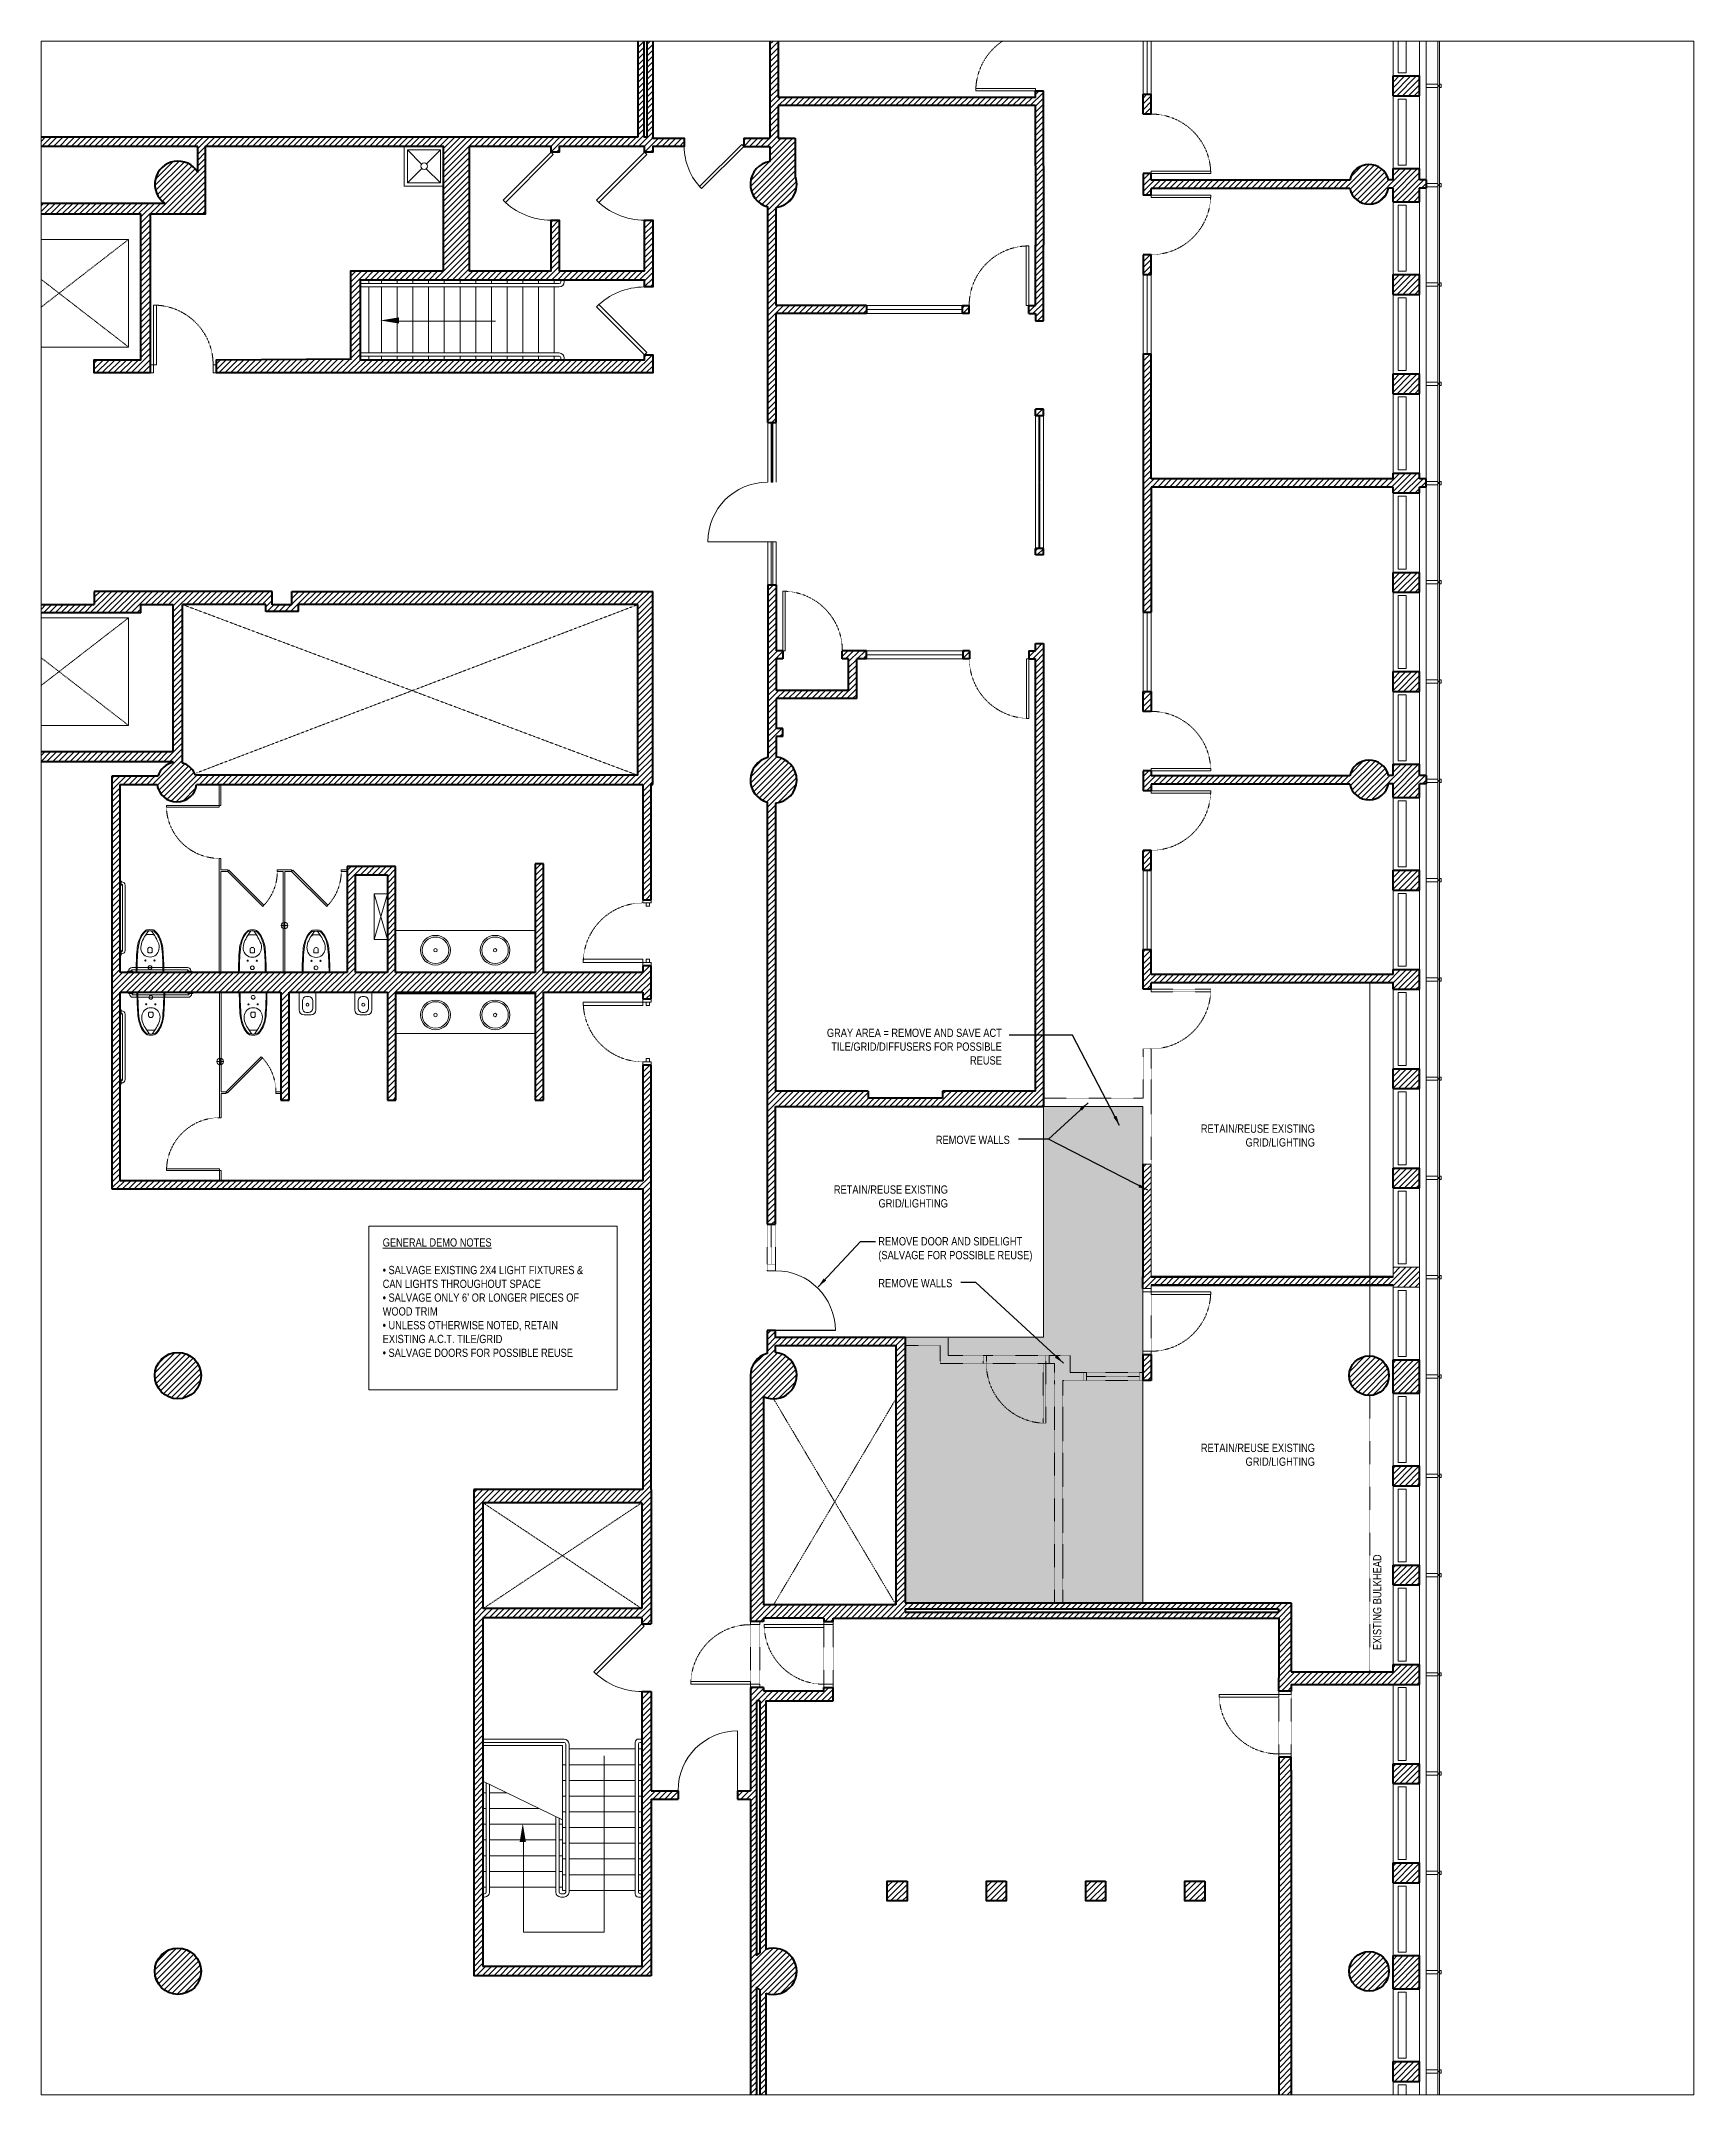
# Model space of a CAD drawing. Header units: inches. Extents: x -2978 to 4308, y -21 to 2608.
# Drawn here: x -376 to 623, y 330 to 1571 of the extents above; entities that cross this region are included whole.
import ezdxf
from ezdxf.enums import TextEntityAlignment as Align

# ---------------------------------------------------------------- set-up
doc = ezdxf.new("R2010")
doc.units = ezdxf.units.IN
doc.header["$LTSCALE"] = 0.2
doc.header["$MEASUREMENT"] = 0
doc.header["$PDSIZE"] = 8
doc.linetypes.add('HIDDEN', pattern=[0.375, 0.25, -0.125])
doc.layers.get('0').update_dxf_attribs({"color": 20, "linetype": 'CONTINUOUS', "lineweight": 40})
doc.layers.get('Defpoints').update_dxf_attribs({"color": 240, "linetype": 'CONTINUOUS', "lineweight": 0})
for name, color, linetype, lineweight in [('Annotations', 40, 'CONTINUOUS', 5), ('Framing', 141, 'CONTINUOUS', 15), ('Hatches', 8, 'CONTINUOUS', 5), ('Projections', 151, 'HIDDEN', 5), ('Viewed', 150, 'CONTINUOUS', 9), ('Walls', 7, 'CONTINUOUS', 40)]:
    doc.layers.add(name, color=color, linetype=linetype, lineweight=lineweight)
doc.layers.add('Demolished', color=7, linetype='HIDDEN', lineweight=5, true_color=0xfa0000)
doc.styles.add('ARCHITEC', font='ASG')
doc.styles.get("Standard").update_dxf_attribs({"font": 'arial.ttf', "width": 0.8})
doc.dimstyles.new('ARCH', dxfattribs={"dimscale": 96, "dimtxt": 0.0625, "dimasz": 0.0625, "dimexe": 0.04, "dimexo": 0.09375, "dimgap": 0.03125, "dimtad": 1, "dimrnd": 0.0625, "dimzin": 3, "dimdsep": 46, "dimlunit": 4, "dimtxsty": 'Standard', "dimblk1": 'ARCHTICK', "dimblk2": 'ARCHTICK', "dimsah": 1, "dimcen": 0, "dimdle": 0.03125, "dimclrd": 256, "dimclre": 256, "dimclrt": 256, "dimazin": 0, "dimtfac": 1, "dimtdec": 0, "dimtmove": 2, "dimatfit": 3, "dimfxl": 0.3, "dimfxlon": 1, "dimfrac": 2, "dimarcsym": 0})
pattern_1 = [(45, (-108.8227, 0), (-1.767767, 1.767767), [])]

msp = doc.modelspace()

# ---------------------------------------------------------------- texts
at = {"layer": 'Annotations', "char_height": 5}
for s, insert, width, attachment_point in [('{GRAY AREA = REMOVE AND SAVE ACT TILE/GRID/DIFFUSERS FOR POSSIBLE REUSE}', (204.277, 974.466), 122.93945, 3), ('{REMOVE WALLS}', (164.41, 909.772), 60.99887, 1), ('{RETAIN/REUSE EXISTING GRID/LIGHTING}', (393.516, 916.567), 74.18961, 3), ('{RETAIN/REUSE EXISTING GRID/LIGHTING}', (171.672, 879.75), 74.18961, 3), ('{\\LGENERAL DEMO NOTES\\P\\P\\l• SALVAGE EXISTING 2X4 LIGHT FIXTURES & CAN LIGHTS THROUGHOUT SPACE\\P• SALVAGE ONLY 6’ OR LONGER PIECES OF WOOD TRIM\\P• UNLESS OTHERWISE NOTED, RETAIN EXISTING A.C.T. TILE/GRID\\P• SALVAGE DOORS FOR POSSIBLE REUSE}', (-169.957, 847.78), 132.58198, 1), ('{REMOVE DOOR AND SIDELIGHT\\P(SALVAGE FOR POSSIBLE REUSE)}', (129.63, 848.473), 98.74486, 1), ('{REMOVE WALLS}', (129.63, 823.197), 60.99887, 1), ('{RETAIN/REUSE EXISTING GRID/LIGHTING}', (393.516, 723.628), 74.18961, 3)]:
    msp.add_mtext(s, dxfattribs=dict(at, insert=insert, width=width, attachment_point=attachment_point))
at = {"layer": 'Annotations', "insert": (428.705, 598.971), "char_height": 5, "width": 90.36376, "attachment_point": 1, "rotation": 90}
msp.add_mtext('{EXISTING BULKHEAD}', dxfattribs=at)
at = {"layer": 'Viewed', "flags": 8}
for tag, p, s in [('MODELNUMBER', (-310.622, 1008.623), 'K-4330'), ('TRADENAME', (-310.62, 1008.623), 'KINGSTON'), ('PRODUCT', (-310.618, 1008.623), 'C_TOILETS'), ('MATERIAL', (-310.617, 1008.623), 'VITREOUS CHINA'), ('MODELNUMBER', (-248.765, 1008.481), 'K-4330'), ('TRADENAME', (-248.763, 1008.481), 'KINGSTON'), ('PRODUCT', (-248.761, 1008.481), 'C_TOILETS'), ('MATERIAL', (-248.76, 1008.481), 'VITREOUS CHINA'), ('MODELNUMBER', (-210.247, 1008.435), 'K-4330'), ('TRADENAME', (-210.245, 1008.435), 'KINGSTON'), ('PRODUCT', (-210.243, 1008.435), 'C_TOILETS'), ('MATERIAL', (-210.242, 1008.435), 'VITREOUS CHINA')]:
    msp.add_attdef(tag, p, s, height=0.001, rotation=90, dxfattribs=at)
at = {"layer": 'Viewed', "text_generation_flag": 4, "flags": 8}
for tag, p, s in [('MODELNUMBER', (-310.113, 996.248), 'K-4330'), ('TRADENAME', (-310.112, 996.248), 'KINGSTON'), ('PRODUCT', (-310.11, 996.248), 'C_TOILETS'), ('MATERIAL', (-310.108, 996.248), 'VITREOUS CHINA'), ('MODELNUMBER', (-248.268, 996.239), 'K-4330'), ('TRADENAME', (-248.266, 996.239), 'KINGSTON'), ('PRODUCT', (-248.265, 996.239), 'C_TOILETS'), ('MATERIAL', (-248.263, 996.239), 'VITREOUS CHINA')]:
    msp.add_attdef(tag, p, s, height=0.001, rotation=270, dxfattribs=at)

# ---------------------------------------------------------------- blocks, each defined once
blk = doc.blocks.new('ADO101')
for p, q in [((0.466, -0.034), (-0.241, 0.672)), ((-0.207, 0.707), (0.5, 0)), ((0.5, 0), (0.466, -0.034))]:
    blk.add_line(p, q)
blk.add_arc((0.5, 0), 1, 135, 180)
at = {"style": 'ARCHITEC', "flags": 1}
blk.add_attdef('SILLHT', text='', height=0.1, dxfattribs=at).set_placement((0, 0), align=Align.MIDDLE)
blk = doc.blocks.new('ADO001')
for p, q in [((0.207, 0.707), (-0.5, 0)), ((-0.466, -0.034), (0.241, 0.672)), ((-0.5, 0), (-0.466, -0.034))]:
    blk.add_line(p, q)
blk.add_arc((-0.5, 0), 1, 0, 45)
at = {"style": 'ARCHITEC', "flags": 1}
blk.add_attdef('SILLHT', text='', height=0.1, dxfattribs=at).set_placement((0, 0), align=Align.MIDDLE)
blk = doc.blocks.new('ARROW')
blk.add_lwpolyline([(0, 0, 0, 2, 0), (6, 0, 2, 2, 0)], format="xyseb")
blk = doc.blocks.new('08PDRR02')
at = {"linetype": 'ByBlock'}
for p, q in [((1, 0), (0, 0)), ((0, 0), (0, -1)), ((1, -1), (1, 0)), ((0, -1), (1, -1))]:
    blk.add_line(p, q, dxfattribs=at)
blk = doc.blocks.new('*U16')
blk.add_lwpolyline([(0, 2.5), (0, -2.5)])
at = {"linetype": 'Continuous'}
blk.add_arc((0, 2.75), 36, 0, 90, dxfattribs=at)
at = {"linetype": 'Continuous', "xscale": 36, "yscale": 0.0325, "rotation": 90}
blk.add_blockref('08PDRR02', (0, 2.75), dxfattribs=at)
blk = doc.blocks.new('I_PLUMB_GRAB_36IN + PLATE_P')
at = {"color": 0, "linetype": 'ByBlock', "lineweight": -2}
for p, q in [((0.75, 18.75), (0.75, 17.25)), ((0.75, -17.25), (0.75, -18.75))]:
    blk.add_line(p, q, dxfattribs=at)
blk.add_lwpolyline([(0, -19.5), (0.5, -19.5), (0.75, -19.25), (0.75, -18.75), (1, -18.75, 0.4142136), (3, -16.75), (3, 16.75, 0.4142136), (1, 18.75), (0.75, 18.75), (0.75, 19.25), (0.5, 19.5), (0, 19.5), (0, 16.5), (0.5, 16.5), (0.75, 16.75), (0.75, 17.25), (1, 17.25, -0.4142136), (1.5, 16.75), (1.5, -16.75, -0.4142136), (1, -17.25), (0.75, -17.25), (0.75, -16.75), (0.5, -16.5), (0, -16.5)], format="xyb", close=True, dxfattribs=at)
at = {"layer": 'Defpoints', "color": 0, "linetype": 'ByBlock', "lineweight": -2}
for p in [(0, 19.5), (0, -19.5)]:
    blk.add_point(p, dxfattribs=at)
blk = doc.blocks.new('I_PLUMB_GRAB_42IN + PLATE_P')
at = {"color": 0, "linetype": 'ByBlock', "lineweight": -2}
for p, q in [((0.75, 21.75), (0.75, 20.25)), ((0.75, -20.25), (0.75, -21.75))]:
    blk.add_line(p, q, dxfattribs=at)
blk.add_lwpolyline([(0.75, 22.25), (0.5, 22.5), (0, 22.5), (0, 19.5), (0.5, 19.5), (0.75, 19.75), (0.75, 20.25), (1, 20.25, -0.4142136), (1.5, 19.75), (1.5, -19.75, -0.4142136), (1, -20.25), (0.75, -20.25), (0.75, -19.75), (0.5, -19.5), (0, -19.5), (0, -22.5), (0.5, -22.5), (0.75, -22.25), (0.75, -21.75), (1, -21.75, 0.4142136), (3, -19.75), (3, 19.75, 0.4142136), (1, 21.75), (0.75, 21.75)], format="xyb", close=True, dxfattribs=at)
at = {"layer": 'Defpoints', "color": 0, "linetype": 'ByBlock', "lineweight": -2}
for p in [(0, 22.5), (0, -22.5)]:
    blk.add_point(p, dxfattribs=at)
blk = doc.blocks.new('*U23')
blk.add_lwpolyline([(0, 2.5), (0, -2.5)])
at = {"linetype": 'Continuous'}
blk.add_arc((0, 2.75), 36, 0, 90, dxfattribs=at)
at = {"linetype": 'Continuous', "xscale": 36, "yscale": 0.0325, "rotation": 90}
blk.add_blockref('08PDRR02', (0, 2.75), dxfattribs=at)
blk = doc.blocks.new('_ArchTick')
at = {"linetype": 'ByBlock', "const_width": 0.15}
blk.add_lwpolyline([(-0.5, -0.5), (0.5, 0.5)], dxfattribs=at)

# ---------------------------------------------------------------- hatches: boundary and pattern name
at = {"layer": 'Hatches'}
h = msp.add_hatch(dxfattribs=at)
h.set_pattern_fill('ANSI31', color=256, scale=20, style=0)
h.set_pattern_definition(pattern_1)
h.paths.add_polyline_path([(-277.214, 1466.647), (-277.214, 1507.647), (-133.214, 1507.647), (-133.214, 1432.459), (-189.214, 1432.459), (-189.214, 1379.326), (-270.464, 1378.772), (-270.464, 1370.772), (-6.714, 1370.772), (-6.714, 1381.729), (-11.714, 1381.729), (-11.714, 1378.772), (-183.589, 1378.772), (-183.589, 1426.834), (-11.714, 1426.834), (-11.714, 1422.729), (-6.714, 1422.729), (-6.714, 1463.147), (-11.714, 1463.147), (-11.714, 1432.459), (-63.214, 1432.459), (-63.214, 1463.147), (-68.214, 1463.147), (-68.214, 1432.459), (-117.714, 1432.459), (-117.714, 1507.647), (-68.214, 1507.647), (-68.214, 1504.147), (-63.214, 1504.147), (-63.214, 1507.647), (-11.714, 1507.647), (-11.714, 1504.146), (-6.714, 1504.147), (-6.714, 1507.647), (12.286, 1507.647), (12.286, 1512.647), (-6.714, 1512.647), (-6.714, 1571.346), (-10.339, 1571.346), (-10.339, 1513.272), (-12.089, 1513.272), (-12.089, 1571.346), (-15.714, 1571.346), (-15.714, 1513.272), (-376.456, 1513.272), (-376.456, 1507.647), (-281.714, 1507.647), (-281.714, 1491.983, 1.23738277), (-301.699, 1473.272), (-376.456, 1473.272), (-376.456, 1466.647), (-316.089, 1466.647), (-316.089, 1378.772), (-344.402, 1378.772), (-344.402, 1370.772), (-310.464, 1370.772), (-310.464, 1466.647)])
h = msp.add_hatch(dxfattribs=at)
h.set_pattern_fill('ANSI31', color=256, scale=20, style=0)
h.set_pattern_definition(pattern_1)
h.paths.add_polyline_path([(67.82, 1470.856, 0.48468808), (79.464, 1489.497), (79.464, 1512.647), (69.036, 1512.647), (69.036, 1532.315), (224.547, 1532.315), (224.547, 1495.931), (224.547, 1447.931), (224.547, 1411.547), (220.547, 1411.547), (220.547, 1406.672), (224.547, 1406.672), (224.547, 1402.297), (229.422, 1402.297), (229.422, 1447.931), (229.422, 1495.931), (229.422, 1541.253), (224.547, 1541.253), (224.547, 1537.19), (69.036, 1537.19), (69.036, 1571.346), (64.036, 1571.346), (64.036, 1512.647), (48.286, 1512.647), (48.286, 1507.647), (64.036, 1507.647), (64.036, 1498.59, 0.81280747), (62.82, 1471.207), (62.82, 1366.772), (62.82, 1340.753), (67.82, 1340.753), (67.82, 1406.672), (122.558, 1406.672), (122.558, 1411.547), (67.82, 1411.547), (67.82, 1453.547)])
h = msp.add_hatch(dxfattribs=at)
h.set_pattern_fill('ANSI31', color=256, scale=20, style=0)
h.set_pattern_definition(pattern_1)
h.paths.add_polyline_path([(456.763, 1538.25), (456.763, 1550.25), (440.763, 1550.25), (440.763, 1538.25)])
h.paths.add_polyline_path([(460.763, 1482.522), (460.763, 1487.522), (456.763, 1487.522), (456.763, 1494.25), (440.763, 1494.25), (440.763, 1487.522), (437.966, 1487.522, 0.80128376), (414.545, 1487.253), (294.547, 1487.253), (294.547, 1491.22), (289.672, 1491.22), (289.672, 1478.253), (294.547, 1478.253), (294.547, 1482.253), (326.07, 1482.253), (414.553, 1482.253, 0.81759549), (438.073, 1482.522), (440.763, 1482.522), (440.763, 1474.25), (456.763, 1474.25), (456.763, 1482.522)])
h.paths.add_polyline_path([(294.547, 1527.22), (294.547, 1539.22), (289.672, 1539.22), (289.672, 1527.22)])
h.paths.add_polyline_path([(294.547, 1430.253), (294.547, 1442.253), (289.672, 1442.253), (289.672, 1430.253)])
h.paths.add_polyline_path([(456.763, 1418.25), (456.763, 1430.25), (440.763, 1430.25), (440.763, 1418.25)])
h.paths.add_polyline_path([(456.763, 1358.25), (456.763, 1370.25), (440.763, 1370.25), (440.763, 1358.25)])
h = msp.add_hatch(dxfattribs=at)
h.set_pattern_fill('ANSI31', color=256, scale=20, style=0)
h.set_pattern_definition(pattern_1)
h.paths.add_polyline_path([(184.547, 1406.672), (184.547, 1411.547), (180.547, 1411.547), (180.547, 1406.672)])
h = msp.add_hatch(dxfattribs=at)
h.set_pattern_fill('ANSI31', color=256, scale=20, style=0)
h.set_pattern_definition(pattern_1)
h.paths.add_polyline_path([(460.763, 1301.812), (460.763, 1306.687), (456.763, 1306.687), (456.763, 1310.25), (440.763, 1310.25), (440.763, 1306.687), (294.547, 1306.687), (294.547, 1382.29), (289.672, 1382.29), (289.672, 1226.253), (294.547, 1226.253), (294.547, 1301.812), (440.763, 1301.812), (440.763, 1298.25), (456.763, 1298.25), (456.763, 1301.812)])
h = msp.add_hatch(dxfattribs=at)
h.set_pattern_fill('ANSI31', color=256, scale=20, style=0)
h.set_pattern_definition(pattern_1)
h.paths.add_polyline_path([(229.422, 1344.799), (229.422, 1348.799), (224.547, 1348.799), (224.547, 1344.799)])
h = msp.add_hatch(dxfattribs=at)
h.set_pattern_fill('ANSI31', color=256, scale=20, style=0)
h.set_pattern_definition(pattern_1)
h.paths.add_polyline_path([(229.422, 1260.772), (229.422, 1264.772), (224.547, 1264.772), (224.547, 1260.772)])
h = msp.add_hatch(dxfattribs=at)
h.set_pattern_fill('ANSI31', color=256, scale=20, style=0)
h.set_pattern_definition(pattern_1)
h.paths.add_polyline_path([(67.396, 1110.816, 0.90962062), (67.82, 1138.687), (67.82, 1150.959), (71.82, 1150.959), (71.82, 1155.959), (67.82, 1155.959), (67.82, 1173.996), (116.558, 1173.996), (116.558, 1197.996), (122.558, 1197.996), (122.558, 1202.871), (107.746, 1202.871), (107.746, 1197.996), (111.683, 1197.996), (111.683, 1178.871), (67.82, 1178.871), (67.82, 1197.996), (71.882, 1197.996), (71.882, 1202.871), (67.82, 1202.871), (67.82, 1242.772), (62.82, 1242.772), (62.82, 1138.336, 0.76410493), (62.396, 1111.323), (62.396, 927.522), (62.396, 856.282), (67.396, 856.282), (67.396, 927.522), (229.422, 927.522), (229.422, 1207.246), (224.547, 1207.246), (224.547, 1202.871), (220.672, 1202.871), (220.672, 1197.996), (224.547, 1197.996), (224.547, 936.772), (168.471, 936.772), (168.471, 932.522), (123.471, 932.522), (123.471, 936.772), (67.396, 936.772)])
h = msp.add_hatch(dxfattribs=at)
h.set_pattern_fill('ANSI31', color=256, scale=20, style=0)
h.set_pattern_definition(pattern_1)
h.paths.add_polyline_path([(456.763, 1238.25), (456.763, 1250.25), (440.763, 1250.25), (440.763, 1238.25)])
h = msp.add_hatch(dxfattribs=at)
h.set_pattern_fill('ANSI31', color=256, scale=20, style=0)
h.set_pattern_definition(pattern_1)
h.paths.add_polyline_path([(-306.28, 1122.037, 0.88702628), (-282.452, 1122.037), (-12.714, 1122.039), (-12.714, 1052.435), (-7.714, 1052.435), (-7.714, 1122.039), (-6.714, 1122.039), (-6.714, 1238.772), (-224.887, 1238.772), (-224.887, 1230.678), (-236.714, 1230.678), (-236.714, 1238.772), (-344.402, 1238.772), (-344.402, 1230.772), (-376.456, 1230.772), (-376.456, 1225.772), (-316.089, 1225.772), (-316.089, 1230.772), (-296.527, 1230.772), (-296.527, 1141.772), (-376.456, 1141.772), (-376.456, 1135.772), (-296.527, 1135.772), (-296.527, 1135.273, 0.27886413), (-305.823, 1127.037), (-333.714, 1127.037), (-333.714, 1008.435), (-333.714, 877.606), (-161.412, 877.606), (-12.714, 877.606), (-12.714, 695.959), (-114.964, 695.959), (-114.964, 402.022), (-7.714, 402.022), (-7.714, 508.834), (8.602, 508.834), (8.602, 513.834), (-7.714, 513.834), (-7.714, 573.834), (-13.339, 573.834), (-13.339, 407.647), (-109.339, 407.647), (-109.339, 618.334), (-13.339, 618.334), (-13.339, 614.834), (-7.714, 614.834), (-7.714, 695.959), (-7.714, 882.606), (-7.714, 952.435), (-12.714, 952.435), (-12.714, 882.606), (-328.714, 882.606), (-328.714, 996.435), (-231.44, 996.435), (-231.44, 931.262), (-226.44, 931.262), (-226.44, 996.435), (-191.418, 996.435), (-166.959, 996.435), (-166.959, 931.32), (-161.959, 931.32), (-161.959, 996.435), (-77.834, 996.435), (-77.834, 931.32), (-72.834, 931.32), (-72.834, 996.435), (-72.71, 996.435), (-12.714, 996.435), (-12.714, 992.435), (-7.714, 992.435), (-7.714, 1012.435), (-12.714, 1012.435), (-12.714, 1008.435), (-72.71, 1008.435), (-72.71, 1074.038), (-77.71, 1074.038), (-77.71, 1008.435), (-162.12, 1008.435), (-162.12, 1072.432), (-191.418, 1072.432), (-191.418, 1008.435), (-328.714, 1008.435), (-328.714, 1122.037)])
h.paths.add_polyline_path([(-290.902, 1134.958), (-290.902, 1230.772), (-240.563, 1230.772), (-240.563, 1226.678), (-220.887, 1226.678), (-220.887, 1230.772), (-15.714, 1230.772), (-15.714, 1127.584), (-283.094, 1127.584, 0.23623391)], flags=16)
h.paths.add_polyline_path([(-109.339, 623.959), (-109.339, 687.959), (-13.339, 687.959), (-13.339, 623.959)], flags=16)
h.paths.add_polyline_path([(-186.418, 1008.435), (-186.418, 1067.432), (-167.12, 1067.432), (-167.12, 1008.435)], flags=16)
h = msp.add_hatch(dxfattribs=at)
h.set_pattern_fill('ANSI31', color=256, scale=20, style=0)
h.set_pattern_definition(pattern_1)
h.paths.add_polyline_path([(184.672, 1197.996), (184.672, 1202.871), (180.672, 1202.871), (180.672, 1197.996)])
h = msp.add_hatch(dxfattribs=at)
h.set_pattern_fill('ANSI31', color=256, scale=20, style=0)
h.set_pattern_definition(pattern_1)
h.paths.add_polyline_path([(456.763, 1178.25), (456.763, 1190.25), (440.763, 1190.25), (440.763, 1178.25)])
h = msp.add_hatch(dxfattribs=at)
h.set_pattern_fill('ANSI31', color=256, scale=20, style=0)
h.set_pattern_definition(pattern_1)
h.paths.add_polyline_path([(294.547, 1166.247), (294.547, 1178.253), (289.672, 1178.253), (289.672, 1166.247)])
h = msp.add_hatch(dxfattribs=at)
h.set_pattern_fill('ANSI31', color=256, scale=20, style=0)
h.set_pattern_definition(pattern_1)
h.paths.add_polyline_path([(460.763, 1122.522), (460.763, 1127.522), (456.763, 1127.522), (456.763, 1134.25), (440.763, 1134.25), (440.763, 1127.522), (437.966, 1127.522, 0.80128376), (414.545, 1127.253), (326.07, 1127.253), (294.547, 1127.253), (294.547, 1130.253), (289.672, 1130.253), (289.672, 1118.253), (294.547, 1118.253), (294.547, 1122.253), (414.553, 1122.253, 0.81759549), (438.073, 1122.522), (440.763, 1122.522), (440.763, 1114.25), (456.763, 1114.25), (456.763, 1122.522)])
h = msp.add_hatch(dxfattribs=at)
h.set_pattern_fill('ANSI31', color=256, scale=20, style=0)
h.set_pattern_definition(pattern_1)
h.paths.add_polyline_path([(294.547, 1070.253), (294.547, 1082.253), (289.672, 1082.253), (289.672, 1070.253)])
h = msp.add_hatch(dxfattribs=at)
h.set_pattern_fill('ANSI31', color=256, scale=20, style=0)
h.set_pattern_definition(pattern_1)
h.paths.add_polyline_path([(456.763, 1058.25), (456.763, 1070.25), (440.763, 1070.25), (440.763, 1058.25)])
h = msp.add_hatch(dxfattribs=at)
h.set_pattern_fill('ANSI31', color=256, scale=20, style=0)
h.set_pattern_definition(pattern_1)
h.paths.add_polyline_path([(294.547, 1007.253), (294.547, 1022.253), (289.672, 1022.253), (289.672, 998.253), (294.547, 998.253), (294.547, 1002.253), (440.763, 1002.253), (440.763, 998.25), (456.763, 998.25), (456.763, 1010.25), (440.763, 1010.25), (440.763, 1007.253)])
h = msp.add_hatch(dxfattribs=at)
h.set_pattern_fill('ANSI31', color=256, scale=20, style=0)
h.set_pattern_definition(pattern_1)
h.paths.add_polyline_path([(456.763, 938.25), (456.763, 950.25), (440.763, 950.25), (440.763, 938.25)])
at = {"layer": 'Hatches', "true_color": 0xcbcdcd}
msp.add_hatch(color=254, dxfattribs=at).paths.add_polyline_path([(229.422, 927.522), (289.547, 927.522), (289.547, 819.522), (289.547, 761.772), (289.547, 728.911), (289.547, 707.647), (289.547, 627.522), (145.911, 627.522), (145.911, 788.022), (229.422, 788.022)])
at = {"layer": 'Hatches'}
h = msp.add_hatch(dxfattribs=at)
h.set_pattern_fill('ANSI31', color=256, scale=20, style=0)
h.paths.add_polyline_path([(426.672, 819.522), (426.672, 824.522), (294.547, 824.522), (294.547, 892.502), (289.547, 892.502), (289.547, 824.522), (289.547, 819.522), (289.547, 817.522), (294.547, 817.522), (294.547, 819.522)])
h = msp.add_hatch(dxfattribs=at)
h.set_pattern_fill('ANSI31', color=256, scale=20, style=0)
h.set_pattern_definition(pattern_1)
h.paths.add_polyline_path([(456.763, 878.25), (456.763, 890.25), (440.763, 890.25), (440.763, 878.25)])
h = msp.add_hatch(dxfattribs=at)
h.set_pattern_fill('ANSI31', color=256, scale=20, style=0)
h.paths.add_polyline_path([(456.763, 818.25), (456.763, 830.25), (440.763, 830.25), (440.763, 824.522), (426.672, 824.522), (426.672, 819.522), (440.763, 819.522), (440.763, 818.25)])
h = msp.add_hatch(dxfattribs=at)
h.set_pattern_fill('ANSI31', color=256, scale=20, style=0)
h.set_pattern_definition(pattern_1)
h.paths.add_polyline_path([(456.763, 578.147), (456.763, 590.25), (440.763, 590.25), (440.763, 585.772), (379.263, 585.772), (379.263, 627.522), (241.161, 627.522), (236.161, 627.522), (145.911, 627.522), (145.911, 788.022), (67.396, 788.022), (67.396, 792.148), (62.396, 792.148), (62.396, 778.22, 0.33395627), (52.286, 764.772), (52.286, 616.272), (60.286, 616.272), (60.286, 618.272), (96.661, 618.272), (96.661, 616.272), (102.286, 616.272), (102.286, 618.272), (371.638, 618.272), (371.638, 582.147), (371.638, 574.147), (379.263, 574.147), (379.263, 578.147)])
h.paths.add_polyline_path([(60.286, 626.272), (60.286, 752.122, 1.20054435), (67.396, 778.727), (67.396, 783.022), (140.286, 783.022), (140.286, 626.272)], flags=16)
h.paths.add_polyline_path([(145.911, 621.897), (145.911, 623.897), (371.45, 623.897), (371.45, 621.897)], flags=16)
h = msp.add_hatch(dxfattribs=at)
h.set_pattern_fill('ANSI31', color=256, scale=20, style=0)
h.set_pattern_definition(pattern_1)
h.paths.add_polyline_path([(-279.714, 764.772, 1), (-307.714, 764.772, 1)])
h = msp.add_hatch(dxfattribs=at)
h.set_pattern_fill('ANSI31', color=256, scale=20, style=0)
h.set_pattern_definition(pattern_1)
h.paths.add_polyline_path([(294.547, 761.772), (294.547, 777.522), (289.547, 777.522), (289.547, 766.772), (289.547, 761.772)])
h = msp.add_hatch(dxfattribs=at)
h.set_pattern_fill('ANSI31', color=256, scale=20, style=0)
h.set_pattern_definition(pattern_1)
h.paths.add_polyline_path([(438.286, 764.772, 1), (414.286, 764.772, 1)])
h = msp.add_hatch(dxfattribs=at)
h.set_pattern_fill('ANSI31', color=256, scale=20, style=0)
h.set_pattern_definition(pattern_1)
h.paths.add_polyline_path([(456.763, 754.25), (456.763, 766.25), (456.763, 774.25), (440.763, 774.25), (440.763, 766.25), (440.763, 754.25)])
h = msp.add_hatch(dxfattribs=at)
h.set_pattern_fill('ANSI31', color=256, scale=20, style=0)
h.set_pattern_definition(pattern_1)
h.paths.add_polyline_path([(456.763, 698.25), (456.763, 710.25), (440.763, 710.25), (440.763, 698.25)])
h = msp.add_hatch(dxfattribs=at)
h.set_pattern_fill('ANSI31', color=256, scale=20, style=0)
h.set_pattern_definition(pattern_1)
h.paths.add_polyline_path([(456.763, 638.25), (456.763, 650.25), (440.763, 650.25), (440.763, 638.25)])
h = msp.add_hatch(dxfattribs=at)
h.set_pattern_fill('ANSI31', color=256, scale=20, style=0)
h.set_pattern_definition(pattern_1)
h.paths.add_polyline_path([(61.536, 391.602, 1.42373699), (61.536, 417.941), (61.536, 568.272), (102.286, 568.272), (102.286, 576.272), (96.661, 576.272), (96.661, 574.272), (60.286, 574.272), (60.286, 576.272), (52.286, 576.272), (52.286, 513.834), (44.602, 513.834), (44.602, 508.834), (52.286, 508.834), (52.286, 330.061), (55.911, 330.061), (55.911, 395.372, 0.04838618), (57.911, 393.553), (57.911, 330.061), (61.536, 330.061)])
h.paths.add_polyline_path([(55.911, 568.272), (57.911, 568.272), (57.911, 415.99, 0.04838618), (55.911, 414.171)], flags=16)
h = msp.add_hatch(dxfattribs=at)
h.set_pattern_fill('ANSI31', color=256, scale=20, style=0)
h.set_pattern_definition(pattern_1)
h.paths.add_polyline_path([(379.263, 330.061), (379.263, 526.147), (379.263, 534.147), (371.638, 534.147), (371.638, 526.147), (371.638, 330.061)])
h = msp.add_hatch(dxfattribs=at)
h.set_pattern_fill('ANSI31', color=256, scale=20, style=0)
h.set_pattern_definition(pattern_1)
h.paths.add_polyline_path([(456.763, 518.25), (456.763, 530.25), (440.763, 530.25), (440.763, 518.25)])
h = msp.add_hatch(dxfattribs=at)
h.set_pattern_fill('ANSI31', color=256, scale=20, style=0)
h.set_pattern_definition(pattern_1)
h.paths.add_polyline_path([(456.763, 458.25), (456.763, 470.25), (440.763, 470.25), (440.763, 458.25)])
h = msp.add_hatch(dxfattribs=at)
h.set_pattern_fill('ANSI31', color=256, scale=20, style=0)
h.set_pattern_definition(pattern_1)
h.paths.add_polyline_path([(146.986, 447.272), (146.986, 459.272), (134.986, 459.272), (134.986, 447.272)])
h = msp.add_hatch(dxfattribs=at)
h.set_pattern_fill('ANSI31', color=256, scale=20, style=0)
h.set_pattern_definition(pattern_1)
h.paths.add_polyline_path([(206.986, 447.272), (206.986, 459.272), (194.986, 459.272), (194.986, 447.272)])
h = msp.add_hatch(dxfattribs=at)
h.set_pattern_fill('ANSI31', color=256, scale=20, style=0)
h.set_pattern_definition(pattern_1)
h.paths.add_polyline_path([(266.986, 447.272), (266.986, 459.272), (254.986, 459.272), (254.986, 447.272)])
h = msp.add_hatch(dxfattribs=at)
h.set_pattern_fill('ANSI31', color=256, scale=20, style=0)
h.set_pattern_definition(pattern_1)
h.paths.add_polyline_path([(326.986, 447.272), (326.986, 459.272), (314.986, 459.272), (314.986, 447.272)])
h = msp.add_hatch(dxfattribs=at)
h.set_pattern_fill('ANSI31', color=256, scale=20, style=0)
h.set_pattern_definition(pattern_1)
h.paths.add_polyline_path([(-279.714, 404.772, 1), (-307.714, 404.772, 1)])
h = msp.add_hatch(dxfattribs=at)
h.set_pattern_fill('ANSI31', color=256, scale=20, style=0)
h.set_pattern_definition(pattern_1)
h.paths.add_polyline_path([(414.286, 404.772, 1), (438.286, 404.772, 1)])
h = msp.add_hatch(dxfattribs=at)
h.set_pattern_fill('ANSI31', color=256, scale=20, style=0)
h.set_pattern_definition(pattern_1)
h.paths.add_polyline_path([(456.763, 394.25), (456.763, 406.25), (456.763, 414.25), (440.763, 414.25), (440.763, 406.25), (440.763, 394.25)])
h = msp.add_hatch(dxfattribs=at)
h.set_pattern_fill('ANSI31', color=256, scale=20, style=0)
h.set_pattern_definition(pattern_1)
h.paths.add_polyline_path([(456.763, 338.25), (456.763, 350.25), (440.763, 350.25), (440.763, 338.25)])

# ---------------------------------------------------------------- linework, layer by layer
for p, q in [((-268.733, 1008.435), (-267.733, 1008.435)), ((-230.075, 1008.435), (-229.075, 1008.435)), ((-267.611, 996.435), (-268.611, 996.435)), ((379.263, 407.584), (379.263, 401.959))]:
    msp.add_line(p, q)
at = {"layer": 'Annotations'}
for p, q in [((-101.865, 1402.106), (-166.303, 1402.106)), ((-36.05, 428.381), (-36.05, 534.998)), ((-84.893, 428.381), (-84.893, 489.252)), ((-36.05, 428.381), (-84.893, 428.381))]:
    msp.add_line(p, q, dxfattribs=at)
msp.add_lwpolyline([(-178.371, 855.094), (-178.371, 756.174), (-28.258, 756.174), (-28.258, 855.094)], close=True, dxfattribs=at)
at = {"layer": 'Defpoints'}
msp.add_lwpolyline([(622.628, 1571.346), (622.628, 330.061), (-376.456, 330.061), (-376.456, 1571.346)], close=True, dxfattribs=at)
at = {"layer": 'Demolished'}
for p, q in [((294.547, 962.253), (289.672, 962.253)), ((289.672, 962.253), (289.672, 932.522)), ((294.547, 892.502), (294.547, 962.253)), ((294.547, 962.253), (294.547, 932.522)), ((289.672, 932.522), (229.422, 932.522)), ((229.422, 927.522), (289.547, 927.522)), ((289.547, 927.522), (289.547, 892.502)), ((62.396, 832.22), (62.396, 856.22)), ((64.896, 856.22), (64.896, 832.22)), ((67.396, 832.22), (67.396, 856.22)), ((62.396, 832.22), (67.396, 832.22)), ((62.396, 832.22), (67.396, 832.22)), ((62.396, 832.22), (62.396, 828.147)), ((67.396, 828.147), (67.396, 832.22)), ((67.396, 828.147), (62.396, 828.147)), ((145.911, 788.022), (171.911, 788.022)), ((145.911, 783.022), (166.911, 783.022)), ((166.911, 772.022), (166.911, 783.022)), ((171.911, 777.022), (171.911, 788.022)), ((166.911, 772.022), (192.945, 772.022)), ((171.911, 777.022), (192.945, 777.022)), ((192.945, 777.022), (192.945, 772.022)), ((232.945, 777.022), (232.945, 772.022)), ((232.945, 777.022), (245.536, 777.022)), ((232.945, 772.022), (236.161, 772.022)), ((236.161, 761.772), (236.161, 772.022)), ((245.536, 766.772), (245.536, 777.022)), ((236.161, 627.522), (236.161, 761.772)), ((241.161, 761.772), (241.161, 629.834)), ((241.161, 761.772), (253.547, 761.772)), ((241.161, 627.522), (241.161, 761.772)), ((253.547, 766.772), (245.536, 766.772)), ((253.547, 761.772), (253.547, 766.772)), ((287.547, 766.772), (255.547, 766.772)), ((255.547, 764.272), (287.547, 764.272)), ((287.547, 761.772), (255.547, 761.772))]:
    msp.add_line(p, q, dxfattribs=at)
at = {"layer": 'Demolished', "extrusion": (0, 0, -1)}
for p, q in [((230.945, 777.022), (194.945, 777.022)), ((194.945, 772.022), (230.945, 772.022))]:
    msp.add_line(p, q, dxfattribs=at)
at = {"layer": 'Demolished', "flags": 128}
for points in [[(330.547, 998.253), (294.547, 998.253), (294.547, 996.753), (330.547, 996.753)], [(192.945, 772.022), (194.945, 772.022), (194.945, 777.022), (192.945, 777.022)], [(230.945, 772.022), (229.195, 772.022), (229.195, 736.022), (230.945, 736.022)], [(230.945, 772.022), (232.945, 772.022), (232.945, 777.022), (230.945, 777.022)], [(255.547, 761.772), (253.547, 761.772), (253.547, 766.772), (255.547, 766.772)], [(289.547, 761.772), (287.547, 761.772), (287.547, 766.772), (289.547, 766.772)]]:
    msp.add_lwpolyline(points, close=True, dxfattribs=at)
at = {"layer": 'Demolished'}
msp.add_arc((294.547, 998.253), 36, 270, 0, dxfattribs=at)
at = {"layer": 'Demolished', "extrusion": (0, 0, -1)}
msp.add_arc((-230.945, 772.022), 36, 269.999947, 359.999947, dxfattribs=at)
at = {"layer": 'Framing'}
for p, q in [((-323.589, 1451.451), (-376.456, 1451.451)), ((-323.589, 1451.451), (-323.589, 1386.451)), ((-323.589, 1386.451), (-376.456, 1386.451)), ((-323.589, 1222.772), (-376.456, 1222.772)), ((-323.589, 1222.772), (-323.589, 1157.772)), ((-323.589, 1157.772), (-376.456, 1157.772)), ((-268.733, 1122.037), (-268.733, 1109.392)), ((-267.733, 1109.392), (-267.733, 1122.037)), ((-268.733, 1109.392), (-267.733, 1109.392)), ((-267.733, 1077.392), (-268.733, 1077.392)), ((-268.733, 1077.392), (-268.733, 1070.051)), ((-268.733, 1070.051), (-268.733, 1008.435)), ((-267.733, 1070.551), (-267.733, 1077.392)), ((-263.654, 1070.551), (-267.733, 1070.551)), ((-267.733, 1008.435), (-267.733, 1069.551)), ((-267.733, 1069.551), (-263.654, 1069.551)), ((-263.654, 1069.551), (-263.654, 1070.551)), ((-229.575, 1070.551), (-233.654, 1070.551)), ((-233.654, 1070.551), (-233.654, 1069.551)), ((-233.654, 1069.551), (-230.075, 1069.551)), ((-230.075, 1069.551), (-230.075, 1008.435)), ((-224.997, 1070.551), (-229.575, 1070.551)), ((-229.075, 1069.551), (-224.997, 1069.551)), ((-229.075, 1008.435), (-229.075, 1069.551)), ((-224.997, 1069.551), (-224.997, 1070.551)), ((-191.418, 1070.551), (-194.997, 1070.551)), ((-194.997, 1070.551), (-194.997, 1069.551)), ((-194.997, 1069.551), (-191.418, 1069.551)), ((-191.418, 1069.551), (-191.418, 1070.551)), ((-268.611, 996.435), (-268.611, 935.82)), ((-267.611, 936.32), (-267.611, 996.435)), ((-268.611, 935.82), (-268.611, 920.684)), ((-264.535, 936.32), (-267.611, 936.32)), ((-267.611, 920.684), (-267.611, 935.32)), ((-267.611, 935.32), (-264.535, 935.32)), ((-264.535, 935.32), (-264.535, 936.32)), ((-234.535, 936.32), (-234.535, 935.32)), ((-231.507, 936.32), (-234.535, 936.32)), ((-234.535, 935.32), (-231.507, 935.32)), ((-231.507, 935.32), (-231.507, 936.32)), ((-268.611, 920.684), (-267.611, 920.684)), ((-267.611, 888.684), (-268.611, 888.684)), ((-268.611, 888.684), (-268.611, 882.684)), ((-268.611, 882.684), (-267.611, 882.684)), ((-267.611, 882.684), (-267.611, 888.684)), ((294.547, 815.522), (294.547, 819.522)), ((289.547, 815.522), (294.547, 815.522)), ((289.547, 779.522), (294.547, 779.522))]:
    msp.add_line(p, q, dxfattribs=at)
for points in [[(188.547, 1541.253), (224.547, 1541.253), (224.547, 1542.753), (188.547, 1542.753)], [(330.547, 1491.22), (294.547, 1491.22), (294.547, 1492.72), (330.547, 1492.72)], [(330.547, 1478.253), (294.547, 1478.253), (294.547, 1476.753), (330.547, 1476.753)], [(220.547, 1447.547), (220.547, 1411.547), (219.047, 1411.547), (219.047, 1447.547)], [(-308.464, 1375.772), (-306.714, 1375.772), (-306.714, 1411.772), (-308.464, 1411.772)], [(-308.464, 1370.772), (-310.464, 1370.772), (-310.464, 1375.772), (-308.464, 1375.772)], [(-272.464, 1370.772), (-270.464, 1370.772), (-270.464, 1375.772), (-272.464, 1375.772)], [(71.882, 1238.871), (71.882, 1202.871), (73.382, 1202.871), (73.382, 1238.871)], [(220.672, 1161.996), (220.672, 1197.996), (219.172, 1197.996), (219.172, 1161.996)], [(330.547, 1130.247), (294.547, 1130.247), (294.547, 1131.747), (330.547, 1131.747)], [(330.547, 1118.253), (294.547, 1118.253), (294.547, 1116.753), (330.547, 1116.753)], [(-268.733, 1109.392), (-268.733, 1108.392), (-300.733, 1108.392), (-300.733, 1109.392)], [(-263.654, 1069.551), (-262.947, 1070.258), (-241.734, 1049.045), (-242.441, 1048.338)], [(-224.997, 1069.551), (-224.29, 1070.258), (-203.076, 1049.045), (-203.783, 1048.338)], [(-7.714, 1050.435), (-7.714, 1052.435), (-12.714, 1052.435), (-12.714, 1050.435)], [(-8.714, 1050.435), (-8.714, 1048.435), (-10.714, 1048.435), (-10.714, 1050.435)], [(-12.714, 1014.435), (-12.714, 1016.435), (-48.714, 1016.435), (-48.714, 1014.435)], [(-7.714, 1014.435), (-7.714, 1012.435), (-12.714, 1012.435), (-12.714, 1014.435)], [(-8.714, 1014.435), (-8.714, 1016.435), (-10.714, 1016.435), (-10.714, 1014.435)], [(-12.714, 990.435), (-12.714, 988.435), (-48.714, 988.435), (-48.714, 990.435)], [(-7.714, 990.435), (-7.714, 992.435), (-12.714, 992.435), (-12.714, 990.435)], [(-8.714, 990.435), (-8.714, 988.435), (-10.714, 988.435), (-10.714, 990.435)], [(-8.714, 954.435), (-8.714, 956.435), (-10.714, 956.435), (-10.714, 954.435)], [(-7.714, 954.435), (-7.714, 952.435), (-12.714, 952.435), (-12.714, 954.435)]]:
    msp.add_lwpolyline(points, close=True, dxfattribs=at)
at = {"layer": 'Framing', "flags": 128}
for points in [[(-264.535, 936.32), (-263.828, 935.613), (-242.614, 956.826), (-243.321, 957.533)], [(-268.611, 888.684), (-268.611, 889.684), (-300.611, 889.684), (-300.611, 888.684)], [(294.547, 815.522), (294.547, 817.522), (289.547, 817.522), (289.547, 815.522)], [(294.547, 815.522), (294.547, 813.772), (330.547, 813.772), (330.547, 815.522)], [(294.547, 777.522), (294.547, 779.522), (289.547, 779.522), (289.547, 777.522)], [(57.911, 616.272), (57.911, 614.272), (52.286, 614.272), (52.286, 616.272)], [(96.661, 614.272), (96.661, 612.522), (60.661, 612.522), (60.661, 614.272)], [(102.286, 614.272), (102.286, 616.272), (96.661, 616.272), (96.661, 614.272)], [(52.286, 578.272), (52.286, 580.022), (16.286, 580.022), (16.286, 578.272)], [(57.911, 578.272), (57.911, 576.272), (52.286, 576.272), (52.286, 578.272)], [(102.286, 576.272), (102.286, 578.272), (96.661, 578.272), (96.661, 576.272)], [(371.638, 572.147), (371.638, 570.397), (335.638, 570.397), (335.638, 572.147)]]:
    msp.add_lwpolyline(points, close=True, dxfattribs=at)
at = {"layer": 'Framing'}
for p in [(289.547, 779.522), (294.547, 779.522)]:
    msp.add_point(p, dxfattribs=at)
at = {"layer": 'Hatches'}
for p, q in [((426.672, 776.765), (426.672, 1002.253)), ((294.547, 892.502), (289.547, 892.502)), ((294.547, 824.522), (294.547, 892.502)), ((440.763, 824.522), (294.547, 824.522)), ((294.547, 819.522), (440.763, 819.522)), ((440.763, 830.25), (456.763, 830.25)), ((440.763, 824.522), (440.763, 830.25)), ((440.763, 818.25), (440.763, 819.522)), ((456.763, 818.25), (456.763, 830.25)), ((440.763, 818.25), (456.763, 818.25))]:
    msp.add_line(p, q, dxfattribs=at)
at = {"layer": 'Hatches', "flags": 128}
msp.add_lwpolyline([(229.422, 927.522), (289.547, 927.522), (289.547, 819.522), (289.547, 761.772), (289.547, 728.911), (289.547, 707.647), (289.547, 627.522), (145.911, 627.522), (145.911, 788.022), (229.422, 788.022)], close=True, dxfattribs=at)
msp.add_lwpolyline([(289.547, 817.522), (294.547, 817.522), (294.547, 819.522)], dxfattribs=at)
at = {"layer": 'Projections'}
for p, q in [((-376.456, 1410.543), (-323.589, 1451.451)), ((-376.456, 1427.36), (-323.589, 1386.451)), ((-290.902, 1230.772), (-15.714, 1127.584)), ((-15.714, 1230.772), (-282.502, 1129.047)), ((-376.456, 1181.863), (-323.589, 1222.772)), ((-376.456, 1198.68), (-323.589, 1157.772)), ((140.286, 750.772), (66.286, 626.272)), ((140.286, 626.272), (66.286, 750.772)), ((426.672, 585.772), (426.672, 752.778)), ((-13.339, 623.959), (-109.339, 687.959)), ((-109.339, 623.959), (-13.339, 687.959)), ((96.661, 614.272), (96.661, 578.272)), ((102.286, 614.272), (102.286, 578.272)), ((371.638, 572.147), (371.638, 536.147)), ((379.263, 572.147), (379.263, 536.147))]:
    msp.add_line(p, q, dxfattribs=at)
at = {"layer": 'Projections', "extrusion": (0, 0, -1)}
for p, q in [((289.547, 815.522), (289.547, 779.522)), ((294.547, 779.522), (294.547, 815.522)), ((52.286, 578.272), (52.286, 614.272)), ((57.911, 578.272), (57.911, 614.272))]:
    msp.add_line(p, q, dxfattribs=at)
at = {"layer": 'Projections'}
for centre, radius, start, end in [((224.547, 1541.253), 36, 123.287001, 180), ((294.547, 1491.22), 36, 0, 90), ((294.547, 1478.253), 36, 270, 0), ((220.547, 1411.547), 36, 90, 180), ((-308.464, 1375.772), 36, 0, 90), ((71.882, 1202.871), 36, 0, 90), ((220.672, 1197.996), 36, 180, 270), ((294.547, 1130.247), 36, 0, 90), ((294.547, 1118.253), 36, 270, 0), ((-12.714, 1014.435), 36, 90, 180), ((-264.535, 936.32), 30, 0, 45), ((-268.611, 888.684), 32, 90, 180), ((52.286, 578.272), 36, 90, 180)]:
    msp.add_arc(centre, radius, start, end, dxfattribs=at)
at = {"layer": 'Projections', "extrusion": (0, 0, -1)}
for centre, radius, start, end in [((268.733, 1109.392), 32, 270, 0), ((263.654, 1069.551), 30, 180, 225), ((224.997, 1069.551), 30, 180, 225), ((12.714, 990.435), 36, 270, 0), ((-294.547, 815.522), 36, 179.999947, 269.999947), ((-96.661, 614.272), 36, 270, 0), ((-371.638, 572.147), 36, 270, 0)]:
    msp.add_arc(centre, radius, start, end, dxfattribs=at)
at = {"layer": 'Viewed'}
for p, q in [((289.672, 1539.22), (289.672, 1571.346)), ((292.109, 1571.346), (292.109, 1539.22)), ((294.547, 1539.22), (294.547, 1571.346)), ((440.763, 1550.25), (440.763, 1571.346)), ((443.763, 1571.346), (443.763, 1552.25)), ((448.763, 1571.346), (448.763, 1552.25)), ((456.763, 1550.25), (456.763, 1571.346)), ((460.763, 330.061), (460.763, 1571.346)), ((467.763, 330.061), (467.763, 1571.346)), ((468.763, 330.061), (468.763, 1571.346)), ((448.763, 1552.25), (443.763, 1552.25)), ((460.763, 1545.25), (467.763, 1545.25)), ((460.763, 1544.664), (460.763, 1543.25)), ((460.763, 1543.25), (467.763, 1543.25)), ((467.763, 1544.5), (468.763, 1544.5)), ((467.763, 1544), (468.763, 1544)), ((468.763, 1545.25), (469.763, 1545.25)), ((468.763, 1543.25), (469.763, 1543.25)), ((469.763, 1545.25), (469.763, 1543.25)), ((440.763, 1494.25), (440.763, 1538.25)), ((443.763, 1536.25), (443.763, 1496.25)), ((448.763, 1536.25), (443.763, 1536.25)), ((448.763, 1536.25), (448.763, 1496.25)), ((456.763, 1494.25), (456.763, 1538.25)), ((-157.047, 1507.591), (-133.047, 1507.591)), ((-157.047, 1483.591), (-157.047, 1507.591)), ((-155.047, 1505.591), (-135.047, 1505.591)), ((-155.047, 1485.591), (-155.047, 1505.591)), ((-155.047, 1505.591), (-146.462, 1497.006)), ((-135.047, 1505.591), (-143.633, 1497.006)), ((-135.047, 1505.591), (-135.047, 1485.591)), ((-133.047, 1507.591), (-133.047, 1483.591)), ((-146.462, 1494.177), (-155.047, 1485.591)), ((-143.633, 1494.177), (-135.047, 1485.591)), ((448.763, 1496.25), (443.763, 1496.25)), ((-133.047, 1483.591), (-157.047, 1483.591)), ((-135.047, 1485.591), (-155.047, 1485.591)), ((460.763, 1485.25), (467.763, 1485.25)), ((460.763, 1484.664), (460.763, 1483.25)), ((460.763, 1483.25), (467.763, 1483.25)), ((467.763, 1484.5), (468.763, 1484.5)), ((467.763, 1484), (468.763, 1484)), ((468.763, 1485.25), (469.763, 1485.25)), ((468.763, 1483.25), (469.763, 1483.25)), ((469.763, 1485.25), (469.763, 1483.25)), ((440.763, 1430.25), (440.763, 1474.25)), ((443.763, 1432.25), (443.763, 1472.25)), ((448.763, 1472.25), (443.763, 1472.25)), ((448.763, 1432.25), (448.763, 1472.25)), ((456.763, 1430.25), (456.763, 1474.25)), ((289.672, 1382.29), (289.672, 1430.29)), ((292.109, 1430.29), (292.109, 1382.29)), ((294.547, 1382.29), (294.547, 1430.29)), ((448.763, 1432.25), (443.763, 1432.25)), ((-183.589, 1426.834), (-183.589, 1378.772)), ((-183.589, 1424.834), (-63.214, 1424.834)), ((-63.214, 1422.834), (-183.589, 1422.834)), ((-178.339, 1424.834), (-178.339, 1426.834)), ((-178.339, 1382.834), (-178.339, 1422.834)), ((-170.714, 1424.834), (-170.714, 1426.834)), ((-170.714, 1382.834), (-170.714, 1422.834)), ((-161.214, 1424.834), (-161.214, 1426.834)), ((-161.214, 1382.834), (-161.214, 1422.834)), ((-151.714, 1424.834), (-151.714, 1426.834)), ((-151.714, 1382.834), (-151.714, 1422.834)), ((-142.214, 1424.834), (-142.214, 1426.834)), ((-142.214, 1382.834), (-142.214, 1422.834)), ((-132.714, 1424.834), (-132.714, 1426.834)), ((-132.714, 1382.834), (-132.714, 1422.834)), ((-123.214, 1424.834), (-123.214, 1426.834)), ((-123.214, 1382.834), (-123.214, 1422.834)), ((-113.714, 1424.834), (-113.714, 1426.834)), ((-113.714, 1382.834), (-113.714, 1422.834)), ((-104.214, 1424.834), (-104.214, 1426.834)), ((-104.214, 1382.834), (-104.214, 1422.834)), ((-94.714, 1424.834), (-94.714, 1426.834)), ((-94.714, 1382.834), (-94.714, 1422.834)), ((-85.214, 1426.834), (-85.214, 1424.834)), ((-85.214, 1424.834), (-85.214, 1426.834)), ((-85.214, 1382.834), (-85.214, 1422.834)), ((-75.714, 1426.834), (-75.714, 1424.834)), ((-75.714, 1424.834), (-75.714, 1426.834)), ((-75.714, 1382.834), (-75.714, 1422.834)), ((-66.214, 1424.834), (-66.214, 1426.834)), ((-66.214, 1382.834), (-66.214, 1422.834)), ((-62.214, 1425.834), (-62.214, 1426.834)), ((-60.214, 1425.834), (-60.214, 1426.834)), ((440.763, 1370.25), (440.763, 1418.25)), ((443.763, 1416.25), (443.763, 1372.25)), ((448.763, 1416.25), (443.763, 1416.25)), ((448.763, 1416.25), (448.763, 1372.25)), ((456.763, 1370.25), (456.763, 1418.25)), ((460.763, 1425.25), (467.763, 1425.25)), ((460.763, 1424.664), (460.763, 1423.25)), ((460.763, 1423.25), (467.763, 1423.25)), ((467.763, 1424.5), (468.763, 1424.5)), ((467.763, 1424), (468.763, 1424)), ((468.763, 1425.25), (469.763, 1425.25)), ((468.763, 1423.25), (469.763, 1423.25)), ((469.763, 1425.25), (469.763, 1423.25)), ((122.558, 1411.547), (180.547, 1411.547)), ((180.547, 1409.172), (122.558, 1409.172)), ((122.558, 1406.672), (180.547, 1406.672)), ((-183.589, 1382.834), (-63.214, 1382.834)), ((-63.214, 1380.834), (-183.589, 1380.834)), ((-178.339, 1378.834), (-178.339, 1380.834)), ((-170.714, 1378.834), (-170.714, 1380.834)), ((-161.214, 1378.834), (-161.214, 1380.834)), ((-151.714, 1378.772), (-151.714, 1380.834)), ((-142.214, 1378.834), (-142.214, 1380.834)), ((-132.714, 1378.834), (-132.714, 1380.834)), ((-123.214, 1378.834), (-123.214, 1380.834)), ((-113.714, 1378.834), (-113.714, 1380.834)), ((-113.714, 1380.834), (-113.714, 1378.834)), ((-104.214, 1378.834), (-104.214, 1380.834)), ((-104.214, 1380.834), (-104.214, 1378.834)), ((-94.714, 1378.834), (-94.714, 1380.834)), ((-94.714, 1380.834), (-94.714, 1378.834)), ((-85.214, 1378.834), (-85.214, 1380.834)), ((-85.214, 1380.834), (-85.214, 1378.834)), ((-75.714, 1378.834), (-75.714, 1380.834)), ((-75.714, 1380.834), (-75.714, 1378.834)), ((-66.214, 1378.834), (-66.214, 1380.834)), ((-66.214, 1380.834), (-66.214, 1378.834)), ((-62.214, 1379.834), (-62.214, 1378.834)), ((-60.214, 1379.834), (-60.214, 1378.834)), ((448.763, 1372.25), (443.763, 1372.25)), ((440.763, 1310.25), (440.763, 1358.25)), ((443.763, 1356.25), (443.763, 1312.25)), ((448.763, 1356.25), (443.763, 1356.25)), ((448.763, 1356.25), (448.763, 1312.25)), ((456.763, 1310.25), (456.763, 1358.25)), ((460.763, 1365.25), (467.763, 1365.25)), ((460.763, 1364.664), (460.763, 1363.25)), ((460.763, 1363.25), (467.763, 1363.25)), ((467.763, 1364.5), (468.763, 1364.5)), ((467.763, 1364), (468.763, 1364)), ((468.763, 1365.25), (469.763, 1365.25)), ((468.763, 1363.25), (469.763, 1363.25)), ((469.763, 1365.25), (469.763, 1363.25)), ((62.82, 1304.753), (62.82, 1340.753)), ((64.82, 1340.753), (64.82, 1304.772)), ((65.32, 1340.753), (65.32, 1304.753)), ((65.82, 1340.753), (65.82, 1304.772)), ((67.82, 1304.753), (67.82, 1340.753)), ((224.547, 1344.799), (224.547, 1264.772)), ((226.734, 1344.799), (226.734, 1305.004)), ((227.234, 1344.799), (227.234, 1305.004)), ((229.422, 1344.799), (229.422, 1264.772)), ((64.82, 1304.772), (65.82, 1304.772)), ((227.234, 1305.004), (226.734, 1305.004)), ((226.734, 1304.504), (226.734, 1264.772)), ((227.234, 1304.504), (226.734, 1304.504)), ((227.234, 1304.504), (227.234, 1264.772)), ((448.763, 1312.25), (443.763, 1312.25)), ((460.763, 1305.25), (467.763, 1305.25)), ((460.763, 1304.664), (460.763, 1303.25)), ((467.763, 1304.5), (468.763, 1304.5)), ((467.763, 1304), (468.763, 1304)), ((468.763, 1305.25), (469.763, 1305.25)), ((469.763, 1305.25), (469.763, 1303.25)), ((440.763, 1250.25), (440.763, 1298.25)), ((443.763, 1296.25), (443.763, 1252.25)), ((448.763, 1296.25), (443.763, 1296.25)), ((448.763, 1296.25), (448.763, 1252.25)), ((456.763, 1250.25), (456.763, 1298.25)), ((460.763, 1303.25), (467.763, 1303.25)), ((468.763, 1303.25), (469.763, 1303.25)), ((62.82, 1268.753), (67.82, 1268.753)), ((62.82, 1268.753), (67.82, 1268.753)), ((62.82, 1268.753), (62.82, 1242.772)), ((64.82, 1268.772), (64.82, 1242.772)), ((64.82, 1268.772), (65.82, 1268.772)), ((65.82, 1268.772), (65.82, 1242.772)), ((67.82, 1242.772), (67.82, 1268.753)), ((448.763, 1252.25), (443.763, 1252.25)), ((460.763, 1245.25), (467.763, 1245.25)), ((460.763, 1244.664), (460.763, 1243.25)), ((460.763, 1243.25), (467.763, 1243.25)), ((467.763, 1244.5), (468.763, 1244.5)), ((467.763, 1244), (468.763, 1244)), ((468.763, 1245.25), (469.763, 1245.25)), ((468.763, 1243.25), (469.763, 1243.25)), ((469.763, 1245.25), (469.763, 1243.25)), ((440.763, 1190.25), (440.763, 1238.25)), ((443.763, 1236.25), (443.763, 1192.25)), ((448.763, 1236.25), (443.763, 1236.25)), ((448.763, 1236.25), (448.763, 1192.25)), ((456.763, 1190.25), (456.763, 1238.25)), ((289.672, 1226.253), (289.672, 1178.253)), ((292.109, 1178.253), (292.109, 1226.253)), ((294.547, 1226.253), (294.547, 1178.253)), ((122.558, 1202.871), (180.672, 1202.871)), ((180.672, 1200.371), (122.558, 1200.371)), ((122.558, 1197.996), (180.672, 1197.996)), ((448.763, 1192.25), (443.763, 1192.25)), ((460.763, 1185.25), (467.763, 1185.25)), ((460.763, 1184.664), (460.763, 1183.25)), ((460.763, 1183.25), (467.763, 1183.25)), ((467.763, 1184.5), (468.763, 1184.5)), ((467.763, 1184), (468.763, 1184)), ((468.763, 1185.25), (469.763, 1185.25)), ((468.763, 1183.25), (469.763, 1183.25)), ((469.763, 1185.25), (469.763, 1183.25)), ((440.763, 1134.25), (440.763, 1178.25)), ((443.763, 1176.25), (443.763, 1136.25)), ((448.763, 1176.25), (443.763, 1176.25)), ((448.763, 1176.25), (448.763, 1136.25)), ((456.763, 1134.25), (456.763, 1178.25)), ((448.763, 1136.25), (443.763, 1136.25)), ((460.763, 1125.25), (467.763, 1125.25)), ((460.763, 1124.664), (460.763, 1123.25)), ((460.763, 1123.25), (467.763, 1123.25)), ((467.763, 1124.5), (468.763, 1124.5)), ((467.763, 1124), (468.763, 1124)), ((468.763, 1125.25), (469.763, 1125.25)), ((468.763, 1123.25), (469.763, 1123.25)), ((469.763, 1125.25), (469.763, 1123.25)), ((440.763, 1070.25), (440.763, 1114.25)), ((443.763, 1072.25), (443.763, 1112.25)), ((448.763, 1112.25), (443.763, 1112.25)), ((448.763, 1072.25), (448.763, 1112.25)), ((456.763, 1070.25), (456.763, 1114.25)), ((289.672, 1022.253), (289.672, 1070.253)), ((292.109, 1070.253), (292.109, 1022.253)), ((294.547, 1022.253), (294.547, 1070.253)), ((448.763, 1072.25), (443.763, 1072.25)), ((-167.12, 1055.891), (-175.119, 1055.891)), ((-175.119, 1055.891), (-175.119, 1028.268)), ((-175.119, 1055.891), (-167.12, 1028.268)), ((-175.119, 1028.268), (-167.12, 1055.891)), ((-167.12, 1028.268), (-167.12, 1055.891)), ((440.763, 1010.25), (440.763, 1058.25)), ((443.763, 1056.25), (443.763, 1012.25)), ((448.763, 1056.25), (443.763, 1056.25)), ((448.763, 1056.25), (448.763, 1012.25)), ((456.763, 1010.25), (456.763, 1058.25)), ((460.763, 1065.25), (467.763, 1065.25)), ((460.763, 1064.664), (460.763, 1063.25)), ((460.763, 1063.25), (467.763, 1063.25)), ((467.763, 1064.5), (468.763, 1064.5)), ((467.763, 1064), (468.763, 1064)), ((468.763, 1065.25), (469.763, 1065.25)), ((468.763, 1063.25), (469.763, 1063.25)), ((469.763, 1065.25), (469.763, 1063.25)), ((-311.869, 1033.083), (-313.502, 1030.648)), ((-312.315, 1031.361), (-308.842, 1031.361)), ((-307.714, 1030.648), (-309.317, 1033.083)), ((-250.012, 1032.941), (-251.645, 1030.506)), ((-250.458, 1031.219), (-246.985, 1031.219)), ((-245.857, 1030.506), (-247.459, 1032.941)), ((-229.346, 1036.773), (-231.346, 1036.773)), ((-229.346, 1036.773), (-229.346, 1038.773)), ((-229.346, 1036.773), (-227.346, 1036.773)), ((-229.346, 1036.773), (-229.346, 1034.773)), ((-211.494, 1032.895), (-213.127, 1030.46)), ((-211.939, 1031.173), (-208.466, 1031.173)), ((-207.338, 1030.46), (-208.941, 1032.895)), ((-77.935, 1033.789), (-162.12, 1033.789)), ((-311.931, 1022.537), (-311.931, 1020.967)), ((-311.366, 1020.407), (-309.862, 1020.407)), ((-310.443, 1023.663), (-310.817, 1023.663)), ((-309.302, 1020.972), (-309.302, 1022.532)), ((-250.074, 1022.396), (-250.074, 1020.825)), ((-249.509, 1020.265), (-248.004, 1020.265)), ((-248.586, 1023.522), (-248.96, 1023.522)), ((-247.445, 1020.831), (-247.445, 1022.39)), ((-211.556, 1022.35), (-211.556, 1020.779)), ((-210.99, 1020.219), (-209.486, 1020.219)), ((-210.068, 1023.476), (-210.442, 1023.476)), ((-208.926, 1020.785), (-208.926, 1022.344)), ((-175.119, 1028.268), (-167.12, 1028.268)), ((-318.997, 1008.685), (-302.247, 1008.685)), ((-257.14, 1008.544), (-240.39, 1008.544)), ((-218.622, 1008.498), (-201.872, 1008.498)), ((-78.579, 1008.843), (-153.593, 1008.843)), ((448.763, 1012.25), (443.763, 1012.25)), ((-318.488, 996.185), (-301.738, 996.185)), ((-256.643, 996.177), (-239.893, 996.177)), ((-220.523, 985.845), (-220.523, 996.425)), ((-220.523, 996.425), (-210.283, 996.425)), ((-216.023, 993.888), (-214.783, 993.888)), ((-210.283, 996.425), (-210.283, 985.845)), ((-186.786, 996.425), (-186.786, 985.845)), ((-176.546, 996.425), (-186.786, 996.425)), ((-181.046, 993.888), (-182.286, 993.888)), ((-176.546, 985.845), (-176.546, 996.425)), ((-77.503, 995.53), (-161.503, 995.53)), ((440.763, 950.25), (440.763, 998.25)), ((448.763, 996.25), (443.763, 996.25)), ((443.763, 996.25), (443.763, 952.25)), ((448.763, 996.25), (448.763, 952.25)), ((456.763, 950.25), (456.763, 998.25)), ((460.763, 1005.25), (467.763, 1005.25)), ((460.763, 1003.25), (467.763, 1003.25)), ((467.763, 1004.5), (468.763, 1004.5)), ((467.763, 1004), (468.763, 1004)), ((468.763, 1005.25), (469.763, 1005.25)), ((468.763, 1003.25), (469.763, 1003.25)), ((469.763, 1005.25), (469.763, 1003.25)), ((-311.422, 982.333), (-311.422, 983.904)), ((-310.857, 984.464), (-309.353, 984.464)), ((-309.935, 981.207), (-310.308, 981.207)), ((-308.793, 983.898), (-308.793, 982.339)), ((-249.577, 982.325), (-249.577, 983.896)), ((-249.012, 984.456), (-247.508, 984.456)), ((-248.09, 981.199), (-248.463, 981.199)), ((-246.948, 983.89), (-246.948, 982.33)), ((-218.523, 986.808), (-218.523, 991.388)), ((-213.283, 982.845), (-217.523, 982.845)), ((-214.783, 984.308), (-216.023, 984.308)), ((-212.283, 991.388), (-212.283, 986.808)), ((-184.786, 991.388), (-184.786, 986.808)), ((-183.786, 982.845), (-179.546, 982.845)), ((-182.286, 984.308), (-181.046, 984.308)), ((-178.546, 986.808), (-178.546, 991.388)), ((-311.361, 971.788), (-312.993, 974.223)), ((-311.806, 973.51), (-308.333, 973.51)), ((-307.205, 974.223), (-308.808, 971.788)), ((-249.516, 971.779), (-251.148, 974.214)), ((-249.961, 973.502), (-246.488, 973.502)), ((-245.36, 974.214), (-246.963, 971.779)), ((-77.332, 971.53), (-161.332, 971.53)), ((-268.172, 954.605), (-268.172, 956.605)), ((-268.172, 954.605), (-270.172, 954.605)), ((-268.172, 954.605), (-266.172, 954.605)), ((-268.172, 954.605), (-268.172, 952.605)), ((448.763, 952.25), (443.763, 952.25)), ((460.763, 945.25), (467.763, 945.25)), ((460.763, 944.664), (460.763, 943.25)), ((467.763, 944.5), (468.763, 944.5)), ((467.763, 944), (468.763, 944)), ((468.763, 945.25), (469.763, 945.25)), ((469.763, 945.25), (469.763, 943.25)), ((440.763, 890.25), (440.763, 938.25)), ((448.763, 936.25), (443.763, 936.25)), ((443.763, 936.25), (443.763, 892.25)), ((448.763, 936.25), (448.763, 892.25)), ((456.763, 890.25), (456.763, 938.25)), ((460.763, 943.25), (467.763, 943.25)), ((468.763, 943.25), (469.763, 943.25)), ((448.763, 892.25), (443.763, 892.25)), ((460.763, 885.25), (467.763, 885.25)), ((460.763, 884.664), (460.763, 883.25)), ((460.763, 883.25), (467.763, 883.25)), ((467.763, 884.5), (468.763, 884.5)), ((467.763, 884), (468.763, 884)), ((468.763, 885.25), (469.763, 885.25)), ((468.763, 883.25), (469.763, 883.25)), ((469.763, 885.25), (469.763, 883.25)), ((440.763, 830.25), (440.763, 878.25)), ((443.763, 876.25), (443.763, 832.25)), ((448.763, 876.25), (443.763, 876.25)), ((448.763, 876.25), (448.763, 832.25)), ((456.763, 830.25), (456.763, 878.25)), ((448.763, 832.25), (443.763, 832.25)), ((460.763, 825.25), (467.763, 825.25)), ((460.763, 823.25), (467.763, 823.25)), ((467.763, 824.5), (468.763, 824.5)), ((467.763, 824), (468.763, 824)), ((468.763, 825.25), (469.763, 825.25)), ((468.763, 823.25), (469.763, 823.25)), ((469.763, 825.25), (469.763, 823.25)), ((440.763, 774.25), (440.763, 818.25)), ((448.763, 816.25), (443.763, 816.25)), ((443.763, 816.25), (443.763, 776.25)), ((448.763, 816.25), (448.763, 776.25)), ((456.763, 774.25), (456.763, 818.25)), ((448.763, 776.25), (443.763, 776.25)), ((460.763, 765.25), (467.763, 765.25)), ((460.763, 764.664), (460.763, 763.25)), ((460.763, 763.25), (467.763, 763.25)), ((467.763, 764.5), (468.763, 764.5)), ((467.763, 764), (468.763, 764)), ((468.763, 765.25), (469.763, 765.25)), ((468.763, 763.25), (469.763, 763.25)), ((469.763, 765.25), (469.763, 763.25)), ((440.763, 710.25), (440.763, 754.25)), ((448.763, 752.25), (443.763, 752.25)), ((443.763, 712.25), (443.763, 752.25)), ((448.763, 712.25), (448.763, 752.25)), ((456.763, 710.25), (456.763, 754.25)), ((448.763, 712.25), (443.763, 712.25)), ((440.763, 650.25), (440.763, 698.25)), ((443.763, 696.25), (443.763, 652.25)), ((448.763, 696.25), (443.763, 696.25)), ((448.763, 696.25), (448.763, 652.25)), ((456.763, 650.25), (456.763, 698.25)), ((460.763, 705.25), (467.763, 705.25)), ((460.763, 704.664), (460.763, 703.25)), ((460.763, 703.25), (467.763, 703.25)), ((467.763, 704.5), (468.763, 704.5)), ((467.763, 704), (468.763, 704)), ((468.763, 705.25), (469.763, 705.25)), ((468.763, 703.25), (469.763, 703.25)), ((469.763, 705.25), (469.763, 703.25)), ((448.763, 652.25), (443.763, 652.25)), ((440.763, 590.25), (440.763, 638.25)), ((443.763, 636.25), (443.763, 592.25)), ((448.763, 636.25), (443.763, 636.25)), ((448.763, 636.25), (448.763, 592.25)), ((456.763, 590.25), (456.763, 638.25)), ((460.763, 645.25), (467.763, 645.25)), ((460.763, 644.664), (460.763, 643.25)), ((460.763, 643.25), (467.763, 643.25)), ((467.763, 644.5), (468.763, 644.5)), ((467.763, 644), (468.763, 644)), ((468.763, 645.25), (469.763, 645.25)), ((468.763, 643.25), (469.763, 643.25)), ((469.763, 645.25), (469.763, 643.25)), ((448.763, 592.25), (443.763, 592.25)), ((460.763, 585.25), (467.763, 585.25)), ((460.763, 584.664), (460.763, 583.25)), ((467.763, 584.5), (468.763, 584.5)), ((467.763, 584), (468.763, 584)), ((468.763, 585.25), (469.763, 585.25)), ((469.763, 585.25), (469.763, 583.25)), ((440.763, 530.25), (440.763, 578.25)), ((443.763, 576.25), (443.763, 532.25)), ((448.763, 576.25), (443.763, 576.25)), ((448.763, 576.25), (448.763, 532.25)), ((456.763, 530.25), (456.763, 578.25)), ((460.763, 583.25), (467.763, 583.25)), ((468.763, 583.25), (469.763, 583.25)), ((-60.339, 545.147), (-109.339, 545.147)), ((-60.339, 543.147), (-109.339, 543.147)), ((-61.339, 541.147), (-109.339, 541.147)), ((-61.339, 541.147), (-61.339, 453.647)), ((-59.339, 542.147), (-59.339, 452.647)), ((-57.339, 452.647), (-57.339, 542.147)), ((-57.339, 539.147), (-17.339, 539.147)), ((-17.339, 451.647), (-17.339, 543.147)), ((-13.339, 545.147), (-15.339, 545.147)), ((-15.339, 452.647), (-15.339, 542.147)), ((-15.339, 539.147), (-13.339, 539.147)), ((-13.339, 543.147), (-14.339, 543.147)), ((-61.339, 529.647), (-59.339, 529.647)), ((-57.339, 529.647), (-17.339, 529.647)), ((-15.339, 529.647), (-13.339, 529.647)), ((448.763, 532.25), (443.763, 532.25)), ((460.763, 525.25), (467.763, 525.25)), ((460.763, 524.664), (460.763, 523.25)), ((460.763, 523.25), (467.763, 523.25)), ((467.763, 524.5), (468.763, 524.5)), ((467.763, 524), (468.763, 524)), ((468.763, 525.25), (469.763, 525.25)), ((468.763, 523.25), (469.763, 523.25)), ((469.763, 525.25), (469.763, 523.25)), ((-109.339, 519.619), (-61.339, 496.291)), ((-109.339, 512.647), (-107.339, 512.647)), ((-107.339, 452.647), (-107.339, 518.647)), ((-105.339, 517.675), (-105.339, 452.647)), ((-105.339, 512.647), (-94.993, 512.647)), ((-94.993, 512.647), (-104.55, 512.647)), ((-61.339, 520.147), (-59.339, 520.147)), ((-61.339, 510.647), (-59.339, 510.647)), ((-57.339, 520.147), (-17.339, 520.147)), ((-57.339, 510.647), (-17.339, 510.647)), ((-15.339, 520.147), (-13.339, 520.147)), ((-15.339, 510.647), (-13.339, 510.647)), ((440.763, 470.25), (440.763, 518.25)), ((443.763, 516.25), (443.763, 472.25)), ((448.763, 516.25), (443.763, 516.25)), ((448.763, 516.25), (448.763, 472.25)), ((456.763, 470.25), (456.763, 518.25)), ((-109.339, 503.147), (-107.339, 503.147)), ((-75.445, 503.147), (-105.339, 503.147)), ((-75.445, 503.147), (-85.002, 503.147)), ((-65.339, 452.647), (-65.339, 498.235)), ((-63.339, 497.263), (-63.339, 452.647)), ((-61.339, 501.147), (-59.339, 501.147)), ((-17.339, 501.147), (-57.339, 501.147)), ((-15.339, 501.147), (-13.339, 501.147)), ((-109.339, 493.647), (-107.339, 493.647)), ((-109.339, 484.147), (-107.339, 484.147)), ((-105.339, 493.647), (-65.339, 493.647)), ((-105.339, 484.147), (-65.339, 484.147)), ((-63.339, 493.647), (-61.339, 493.647)), ((-63.339, 484.147), (-61.339, 484.147)), ((-61.339, 491.647), (-59.339, 491.647)), ((-57.339, 491.647), (-17.339, 491.647)), ((-15.339, 491.647), (-13.339, 491.647)), ((-109.339, 474.647), (-107.339, 474.647)), ((-105.339, 474.647), (-65.339, 474.647)), ((-63.339, 474.647), (-61.339, 474.647)), ((-61.339, 482.147), (-59.339, 482.147)), ((-61.339, 472.647), (-59.339, 472.647)), ((-57.339, 482.147), (-17.339, 482.147)), ((-57.339, 472.647), (-17.339, 472.647)), ((-15.339, 482.147), (-13.339, 482.147)), ((-15.339, 472.647), (-13.339, 472.647)), ((448.763, 472.25), (443.763, 472.25)), ((-109.339, 465.147), (-107.339, 465.147)), ((-105.339, 465.147), (-65.339, 465.147)), ((-63.339, 465.147), (-61.339, 465.147)), ((-61.339, 463.147), (-59.339, 463.147)), ((-57.339, 463.147), (-17.339, 463.147)), ((-15.339, 463.147), (-13.339, 463.147)), ((460.763, 465.25), (467.763, 465.25)), ((460.763, 464.664), (460.763, 463.25)), ((460.763, 463.25), (467.763, 463.25)), ((467.763, 464.5), (468.763, 464.5)), ((467.763, 464), (468.763, 464)), ((468.763, 465.25), (469.763, 465.25)), ((468.763, 463.25), (469.763, 463.25)), ((469.763, 465.25), (469.763, 463.25)), ((-109.339, 455.647), (-107.339, 455.647)), ((-109.339, 451.647), (-108.339, 451.647)), ((-109.339, 449.647), (-108.339, 449.647)), ((-105.339, 455.647), (-65.339, 455.647)), ((-63.339, 455.647), (-61.339, 455.647)), ((-62.339, 451.647), (-60.339, 451.647)), ((-62.339, 449.647), (-60.339, 449.647)), ((-61.339, 453.647), (-59.339, 453.647)), ((-57.339, 453.647), (-17.339, 453.647)), ((-15.339, 453.647), (-13.339, 453.647)), ((-13.339, 449.647), (-15.339, 449.647)), ((-13.339, 451.647), (-14.339, 451.647)), ((440.763, 414.25), (440.763, 458.25)), ((443.763, 456.25), (443.763, 416.25)), ((448.763, 456.25), (443.763, 456.25)), ((448.763, 456.25), (448.763, 416.25)), ((456.763, 414.25), (456.763, 458.25)), ((448.763, 416.25), (443.763, 416.25)), ((460.763, 405.25), (467.763, 405.25)), ((460.763, 404.664), (460.763, 403.25)), ((460.763, 403.25), (467.763, 403.25)), ((467.763, 404.5), (468.763, 404.5)), ((467.763, 404), (468.763, 404)), ((468.763, 405.25), (469.763, 405.25)), ((468.763, 403.25), (469.763, 403.25)), ((469.763, 405.25), (469.763, 403.25)), ((440.763, 350.25), (440.763, 394.25)), ((443.763, 352.25), (443.763, 392.25)), ((448.763, 392.25), (443.763, 392.25)), ((448.763, 352.25), (448.763, 392.25)), ((456.763, 350.25), (456.763, 394.25)), ((448.763, 352.25), (443.763, 352.25)), ((440.763, 330.061), (440.763, 338.25)), ((443.763, 336.25), (443.763, 330.061)), ((448.763, 336.25), (443.763, 336.25)), ((448.763, 336.25), (448.763, 330.061)), ((456.763, 330.061), (456.763, 338.25)), ((460.763, 345.25), (467.763, 345.25)), ((460.763, 344.664), (460.763, 343.25)), ((460.763, 343.25), (467.763, 343.25)), ((467.763, 344.5), (468.763, 344.5)), ((467.763, 344), (468.763, 344)), ((468.763, 345.25), (469.763, 345.25)), ((468.763, 343.25), (469.763, 343.25)), ((469.763, 345.25), (469.763, 343.25))]:
    msp.add_line(p, q, dxfattribs=at)
at = {"layer": 'Viewed', "flags": 128}
for points in [[(379.263, 572.147), (379.263, 574.147), (371.638, 574.147), (371.638, 572.147)], [(379.263, 534.147), (379.263, 536.147), (371.638, 536.147), (371.638, 534.147)]]:
    msp.add_lwpolyline(points, close=True, dxfattribs=at)
at = {"layer": 'Viewed'}
for centre, radius in [((-144.86, 1495.802), 2), ((-229.346, 1036.773), 2), ((-138.027, 1021.873), 9), ((-102.027, 1021.873), 9), ((-138.027, 1021.873), 8), ((-138.027, 1021.873), 1.043), ((-102.027, 1021.873), 8), ((-102.027, 1021.873), 1.043), ((-313.413, 1015.681), 0.358), ((-310.622, 1011.435), 1.125), ((-307.921, 1015.681), 0.358), ((-251.556, 1015.539), 0.358), ((-248.765, 1011.294), 1.125), ((-246.064, 1015.539), 0.358), ((-213.038, 1015.493), 0.358), ((-210.247, 1011.248), 1.125), ((-207.546, 1015.493), 0.358), ((-310.113, 993.435), 1.125), ((-248.268, 993.427), 1.125), ((-312.904, 989.19), 0.358), ((-307.413, 989.19), 0.358), ((-251.059, 989.181), 0.358), ((-245.568, 989.181), 0.358), ((-215.403, 988.966), 0.87), ((-181.666, 988.966), 0.87), ((-138.027, 982.77), 9), ((-138.027, 982.77), 8), ((-138.027, 982.77), 1.043), ((-102.027, 982.77), 9), ((-102.027, 982.77), 8), ((-102.027, 982.77), 1.043), ((-268.172, 954.605), 2)]:
    msp.add_circle(centre, radius, dxfattribs=at)
for centre, radius, start, end in [((-63.214, 1425.834), 3, 270, 0), ((-63.214, 1425.834), 1, 270, 0), ((-63.214, 1379.834), 3, 0, 90), ((-63.214, 1379.834), 1, 0, 90), ((-296.383, 1020.315), 22.182, 153.136414, 174.118439), ((-305.577, 1024.667), 12.016, 130.761009, 151.836175), ((-304.943, 1024.348), 12.221, 134.407431, 154.890279), ((-297.06, 1019.624), 19.796, 146.160078, 158.601133), ((-312.233, 1031.523), 2.003, 102.497756, 129.059674), ((-312.498, 1032.771), 1.36, 100.333188, 132.81609), ((-312.315, 1030.225), 1.135, 90.000005, 145.753631), ((-310.635, 1023.268), 11.044, 79.002359, 100.997641), ((-310.638, 1021.377), 12.27, 80.484063, 99.515937), ((-311.281, 1032.607), 0.757, 100.925103, 141.023586), ((-309.817, 1032.753), 0.599, 33.355353, 84.695958), ((-308.842, 1030.323), 1.038, 30.901847, 90), ((-308.793, 1032.112), 1.379, 44.49518, 82.355527), ((-308.821, 1032.413), 1.721, 53.398346, 80.18711), ((-316.096, 1024.449), 11.964, 25.153031, 46.161436), ((-315.38, 1025.097), 11.54, 27.304506, 48.908752), ((-374.673, 993.752), 76.451, 25.700478, 28.855959), ((-322.154, 1021.188), 19.356, 4.148341, 28.388706), ((-243.72, 1024.525), 12.016, 130.761009, 151.836175), ((-243.086, 1024.206), 12.221, 134.407431, 154.890279), ((-235.203, 1019.482), 19.796, 146.160078, 158.601133), ((-250.376, 1031.382), 2.003, 102.497756, 129.059674), ((-250.641, 1032.629), 1.36, 100.333188, 132.81609), ((-250.458, 1030.084), 1.135, 90.000005, 145.753631), ((-248.778, 1023.126), 11.044, 79.002359, 100.997641), ((-248.781, 1021.235), 12.27, 80.484063, 99.515937), ((-249.424, 1032.465), 0.757, 100.925103, 141.023586), ((-247.96, 1032.612), 0.599, 33.355353, 84.695958), ((-246.985, 1030.181), 1.038, 30.901847, 90), ((-246.935, 1031.97), 1.379, 44.49518, 82.355527), ((-246.964, 1032.271), 1.721, 53.398346, 80.18711), ((-254.238, 1024.307), 11.964, 25.153031, 46.161436), ((-253.523, 1024.955), 11.54, 27.304506, 48.908752), ((-312.815, 993.61), 76.451, 25.700478, 28.855959), ((-205.202, 1024.48), 12.016, 130.761009, 151.836175), ((-204.568, 1024.161), 12.221, 134.407431, 154.890279), ((-196.684, 1019.437), 19.796, 146.160078, 158.601133), ((-211.858, 1031.336), 2.003, 102.497756, 129.059674), ((-212.123, 1032.583), 1.36, 100.333188, 132.81609), ((-211.939, 1030.038), 1.135, 90.000005, 145.753631), ((-210.26, 1023.08), 11.044, 79.002359, 100.997641), ((-210.262, 1021.189), 12.27, 80.484063, 99.515937), ((-210.905, 1032.419), 0.757, 100.925103, 141.023586), ((-209.442, 1032.566), 0.599, 33.355353, 84.695958), ((-208.466, 1030.135), 1.038, 30.901847, 90), ((-208.417, 1031.925), 1.379, 44.49518, 82.355527), ((-208.446, 1032.226), 1.721, 53.398346, 80.18711), ((-215.72, 1024.261), 11.964, 25.153031, 46.161436), ((-215.005, 1024.91), 11.54, 27.304506, 48.908752), ((-274.297, 993.564), 76.451, 25.700478, 28.855959), ((-127.011, 1008.058), 191.987, 175.659525, 179.81286), ((-111.545, 1006.321), 206.962, 175.491842, 179.345378), ((-297.486, 1020.86), 20.453, 154.90763, 175.15347), ((-307.254, 1023.619), 8.847, 158.601133, 185.83818), ((-310.098, 1023.328), 5.988, 185.83818, 224.177236), ((-310.608, 1023.492), 5.756, 228.889123, 311.110877), ((-310.817, 1022.549), 1.114, 90, 180.585692), ((-311.371, 1020.967), 0.56, 180, 270.535013), ((-310.433, 1022.532), 1.131, 0, 90.529599), ((-309.862, 1020.967), 0.56, 270, 0.582948), ((-311.256, 1023.463), 6.181, 315.822764, 348.904995), ((-312.451, 1023.697), 7.399, 348.904995, 25.700478), ((-321.842, 1021.414), 18.458, 4.358512, 26.098305), ((-443.569, 1009.213), 140.79, 359.785423, 5.545017), ((-459.586, 1008.838), 157.34, 359.944526, 5.013777), ((-65.154, 1007.917), 191.987, 175.659525, 179.81286), ((-49.688, 1006.179), 206.962, 175.491842, 179.345378), ((-234.525, 1020.174), 22.182, 153.136414, 174.118439), ((-235.629, 1020.719), 20.453, 154.90763, 175.15347), ((-245.397, 1023.477), 8.847, 158.601133, 185.83818), ((-248.241, 1023.186), 5.988, 185.83818, 224.177236), ((-248.751, 1023.351), 5.756, 228.889123, 311.110877), ((-248.96, 1022.407), 1.114, 90, 180.585692), ((-249.514, 1020.825), 0.56, 180, 270.535013), ((-248.576, 1022.39), 1.131, 0, 90.529599), ((-248.004, 1020.825), 0.56, 270, 0.582948), ((-249.399, 1023.321), 6.181, 315.822764, 348.904995), ((-250.594, 1023.556), 7.399, 348.904995, 25.700478), ((-259.985, 1021.272), 18.458, 4.358512, 26.098305), ((-260.297, 1021.047), 19.356, 4.148341, 28.388706), ((-381.712, 1009.071), 140.79, 359.785423, 5.545017), ((-397.729, 1008.696), 157.34, 359.944526, 5.013777), ((-26.636, 1007.871), 191.987, 175.659525, 179.81286), ((-11.17, 1006.133), 206.962, 175.491842, 179.345378), ((-196.007, 1020.128), 22.182, 153.136414, 174.118439), ((-197.111, 1020.673), 20.453, 154.90763, 175.15347), ((-206.879, 1023.431), 8.847, 158.601133, 185.83818), ((-209.723, 1023.141), 5.988, 185.83818, 224.177236), ((-210.233, 1023.305), 5.756, 228.889123, 311.110877), ((-210.442, 1022.361), 1.114, 90, 180.585692), ((-210.996, 1020.779), 0.56, 180, 270.535013), ((-210.058, 1022.344), 1.131, 0, 90.529599), ((-209.486, 1020.779), 0.56, 270, 0.582948), ((-210.881, 1023.276), 6.181, 315.822764, 348.904995), ((-212.076, 1023.51), 7.399, 348.904995, 25.700478), ((-221.467, 1021.227), 18.458, 4.358512, 26.098305), ((-221.778, 1021.001), 19.356, 4.148341, 28.388706), ((-343.194, 1009.025), 140.79, 359.785423, 5.545017), ((-359.211, 1008.65), 157.34, 359.944526, 5.013777), ((-126.503, 996.812), 191.987, 180.18714, 184.340475), ((-111.036, 998.55), 206.962, 180.654622, 184.508158), ((-443.061, 995.658), 140.79, 354.454983, 0.214577), ((-459.078, 996.033), 157.34, 354.986223, 0.055474), ((-64.658, 996.804), 191.987, 180.18714, 184.340475), ((-49.191, 998.542), 206.962, 180.654622, 184.508158), ((-381.215, 995.65), 140.79, 354.454983, 0.214577), ((-397.233, 996.025), 157.34, 354.986223, 0.055474), ((-216.023, 991.388), 2.5, 90, 180), ((-214.783, 991.388), 2.5, 0, 90), ((-182.286, 991.388), 2.5, 90, 180), ((-181.046, 991.388), 2.5, 0, 90), ((-295.874, 984.555), 22.182, 185.881561, 206.863586), ((-296.978, 984.011), 20.453, 184.84653, 205.09237), ((-306.745, 981.252), 8.847, 174.16182, 201.398867), ((-309.59, 981.543), 5.988, 135.822764, 174.16182), ((-310.099, 981.379), 5.756, 48.889123, 131.110877), ((-310.308, 982.322), 1.114, 179.414308, 270), ((-310.862, 983.904), 0.56, 89.464987, 180), ((-309.924, 982.339), 1.131, 269.470401, 0), ((-309.353, 983.904), 0.56, 359.417052, 90), ((-310.748, 981.408), 6.181, 11.095005, 44.177236), ((-311.943, 981.173), 7.399, 334.299522, 11.095005), ((-321.334, 983.457), 18.458, 333.901695, 355.641488), ((-321.645, 983.682), 19.356, 331.611294, 355.851659), ((-234.029, 984.547), 22.182, 185.881561, 206.863586), ((-235.133, 984.002), 20.453, 184.84653, 205.09237), ((-244.9, 981.243), 8.847, 174.16182, 201.398867), ((-247.745, 981.534), 5.988, 135.822764, 174.16182), ((-248.254, 981.37), 5.756, 48.889123, 131.110877), ((-249.017, 983.896), 0.56, 89.464987, 180), ((-248.463, 982.313), 1.114, 179.414308, 270), ((-248.079, 982.33), 1.131, 269.470401, 0), ((-247.508, 983.896), 0.56, 359.417052, 90), ((-248.903, 981.399), 6.181, 11.095005, 44.177236), ((-250.098, 981.165), 7.399, 334.299522, 11.095005), ((-259.488, 983.448), 18.458, 333.901695, 355.641488), ((-259.8, 983.674), 19.356, 331.611294, 355.851659), ((-217.523, 985.845), 3, 180, 270), ((-216.023, 986.808), 2.5, 180, 270), ((-214.783, 986.808), 2.5, 270, 0), ((-213.283, 985.845), 3, 270, 0), ((-183.786, 985.845), 3, 180, 270), ((-182.286, 986.808), 2.5, 180, 270), ((-181.046, 986.808), 2.5, 270, 0), ((-179.546, 985.845), 3, 270, 0), ((-305.068, 980.204), 12.016, 208.163825, 229.238991), ((-304.435, 980.523), 12.221, 205.109721, 225.592569), ((-296.551, 985.247), 19.796, 201.398867, 213.839922), ((-311.724, 973.348), 2.003, 230.940326, 257.502244), ((-311.989, 972.1), 1.36, 227.18391, 259.666812), ((-311.806, 974.645), 1.135, 214.246369, 269.999995), ((-310.126, 981.603), 11.044, 259.002359, 280.997641), ((-310.129, 983.494), 12.27, 260.484063, 279.515937), ((-310.772, 972.264), 0.757, 218.976414, 259.074897), ((-309.309, 972.117), 0.599, 275.304042, 326.644647), ((-308.333, 974.548), 1.038, 270, 329.098153), ((-308.284, 972.759), 1.379, 277.644473, 315.50482), ((-308.313, 972.458), 1.721, 279.81289, 306.601654), ((-315.587, 980.422), 11.964, 313.838564, 334.846969), ((-314.872, 979.774), 11.54, 311.091248, 332.695494), ((-374.164, 1011.119), 76.451, 331.144041, 334.299522), ((-243.223, 980.195), 12.016, 208.163825, 229.238991), ((-242.59, 980.514), 12.221, 205.109721, 225.592569), ((-234.706, 985.238), 19.796, 201.398867, 213.839922), ((-249.879, 973.339), 2.003, 230.940326, 257.502244), ((-250.144, 972.092), 1.36, 227.18391, 259.666812), ((-249.961, 974.637), 1.135, 214.246369, 269.999995), ((-248.281, 981.595), 11.044, 259.002359, 280.997641), ((-248.284, 983.485), 12.27, 260.484063, 279.515937), ((-248.927, 972.256), 0.757, 218.976414, 259.074897), ((-247.463, 972.109), 0.599, 275.304042, 326.644647), ((-246.488, 974.54), 1.038, 270, 329.098153), ((-246.439, 972.75), 1.379, 277.644473, 315.50482), ((-246.468, 972.449), 1.721, 279.81289, 306.601654), ((-253.742, 980.413), 11.964, 313.838564, 334.846969), ((-253.027, 979.765), 11.54, 311.091248, 332.695494), ((-312.319, 1011.111), 76.451, 331.144041, 334.299522), ((-60.339, 542.147), 3, 0, 90), ((-60.339, 542.147), 1, 0, 90), ((-15.339, 543.147), 2, 90, 180), ((-14.339, 542.147), 1, 90, 180), ((-108.339, 452.647), 1, 270, 0), ((-108.339, 452.647), 3, 270, 0), ((-62.339, 452.647), 3, 180, 270), ((-62.339, 452.647), 1, 180, 270), ((-60.339, 452.647), 1, 270, 0), ((-60.339, 452.647), 3, 270, 0), ((-15.339, 451.647), 2, 180, 270), ((-14.339, 452.647), 1, 180, 270)]:
    msp.add_arc(centre, radius, start, end, dxfattribs=at)
at = {"layer": 'Walls'}
for p, q in [((-15.714, 1571.346), (-15.714, 1513.272)), ((-12.089, 1571.346), (-12.089, 1513.272)), ((-10.339, 1571.346), (-10.339, 1513.272)), ((64.036, 1571.346), (64.036, 1512.647)), ((64.036, 1571.346), (64.036, 1512.647)), ((69.036, 1571.346), (69.036, 1537.19)), ((69.036, 1571.346), (69.036, 1537.19)), ((224.547, 1537.19), (224.547, 1541.253)), ((224.547, 1541.253), (229.422, 1541.253)), ((229.422, 1495.931), (229.422, 1541.253)), ((289.672, 1527.22), (289.672, 1539.22)), ((289.672, 1539.22), (294.547, 1539.22)), ((294.547, 1527.22), (294.547, 1539.22)), ((440.763, 1550.25), (456.763, 1550.25)), ((440.763, 1538.25), (440.763, 1550.25)), ((456.763, 1538.25), (456.763, 1550.25)), ((224.547, 1537.19), (69.036, 1537.19)), ((224.547, 1532.315), (69.036, 1532.315)), ((69.036, 1532.315), (69.036, 1512.647)), ((69.036, 1532.315), (69.036, 1512.647)), ((224.547, 1495.931), (224.547, 1532.315)), ((294.547, 1527.22), (289.672, 1527.22)), ((440.763, 1538.25), (456.763, 1538.25)), ((-15.714, 1513.272), (-376.456, 1513.272)), ((-281.714, 1507.647), (-376.456, 1507.647)), ((-281.714, 1491.983), (-281.714, 1507.647)), ((-10.339, 1513.272), (-12.089, 1513.272)), ((-6.714, 1512.647), (-6.714, 1513.272)), ((48.286, 1512.647), (64.036, 1512.647)), ((48.286, 1512.647), (48.286, 1507.647)), ((48.286, 1507.647), (64.036, 1507.647)), ((64.036, 1507.647), (64.036, 1498.59)), ((69.036, 1512.647), (79.464, 1512.647)), ((79.464, 1512.647), (79.464, 1489.497)), ((224.547, 1495.931), (224.547, 1447.931)), ((229.422, 1495.931), (229.422, 1447.931)), ((289.672, 1491.22), (289.672, 1478.253)), ((294.547, 1491.22), (289.672, 1491.22)), ((294.547, 1487.253), (294.547, 1491.22)), ((440.763, 1494.25), (456.763, 1494.25)), ((440.763, 1487.522), (440.763, 1494.25)), ((456.763, 1487.522), (456.763, 1494.25)), ((294.547, 1478.253), (289.672, 1478.253)), ((414.545, 1487.253), (294.547, 1487.253)), ((294.547, 1478.253), (294.547, 1482.253)), ((326.07, 1482.253), (294.547, 1482.253)), ((414.553, 1482.253), (326.07, 1482.253)), ((440.763, 1487.522), (437.966, 1487.522)), ((440.763, 1487.522), (437.966, 1487.522)), ((440.763, 1482.522), (438.073, 1482.522)), ((440.763, 1482.522), (438.073, 1482.522)), ((440.763, 1474.25), (440.763, 1482.522)), ((460.763, 1482.522), (456.574, 1482.522)), ((460.763, 1487.522), (456.763, 1487.522)), ((456.763, 1474.25), (456.763, 1482.522)), ((460.763, 1487.522), (460.763, 1482.522)), ((460.763, 1487.522), (460.763, 1482.522)), ((-301.699, 1473.272), (-376.456, 1473.272)), ((62.82, 1340.753), (62.82, 1471.207)), ((62.82, 1366.772), (62.82, 1471.207)), ((67.82, 1458.547), (67.82, 1470.856)), ((67.82, 1411.547), (67.82, 1470.856)), ((440.763, 1474.25), (456.763, 1474.25)), ((67.82, 1411.547), (67.82, 1453.547)), ((224.547, 1411.547), (224.547, 1447.931)), ((229.422, 1402.297), (229.422, 1447.931)), ((289.672, 1442.253), (289.672, 1430.253)), ((294.547, 1442.253), (289.672, 1442.253)), ((294.547, 1430.253), (294.547, 1442.253)), ((289.672, 1430.253), (294.547, 1430.253)), ((440.763, 1430.25), (456.763, 1430.25)), ((440.763, 1418.25), (440.763, 1430.25)), ((456.763, 1418.25), (456.763, 1430.25)), ((440.763, 1418.25), (456.763, 1418.25)), ((122.558, 1411.547), (67.82, 1411.547)), ((67.82, 1340.753), (67.82, 1406.672)), ((67.82, 1366.772), (67.82, 1406.672)), ((122.558, 1406.672), (67.82, 1406.672)), ((122.558, 1411.547), (122.558, 1406.672)), ((180.547, 1406.672), (180.547, 1411.547)), ((180.547, 1411.547), (184.547, 1411.547)), ((184.547, 1406.672), (180.547, 1406.672)), ((184.547, 1406.672), (184.547, 1411.547)), ((220.547, 1406.672), (220.547, 1411.547)), ((220.547, 1411.547), (224.547, 1411.547)), ((220.547, 1406.672), (224.547, 1406.672)), ((224.547, 1406.672), (224.547, 1402.297)), ((224.547, 1402.297), (229.422, 1402.297)), ((289.672, 1382.29), (289.672, 1226.253)), ((289.672, 1382.29), (294.547, 1382.29)), ((294.547, 1306.687), (294.547, 1382.29)), ((440.763, 1370.25), (456.763, 1370.25)), ((440.763, 1358.25), (440.763, 1370.25)), ((456.763, 1358.25), (456.763, 1370.25)), ((440.763, 1358.25), (456.763, 1358.25)), ((62.82, 1340.753), (67.82, 1340.753)), ((224.547, 1344.799), (224.547, 1348.799)), ((229.422, 1348.799), (224.547, 1348.799)), ((229.422, 1344.799), (224.547, 1344.799)), ((229.422, 1344.799), (229.422, 1348.799)), ((440.763, 1306.687), (294.547, 1306.687)), ((440.763, 1310.25), (456.763, 1310.25)), ((440.763, 1306.687), (440.763, 1310.25)), ((456.763, 1306.687), (456.763, 1310.25)), ((460.763, 1306.687), (456.763, 1306.687)), ((460.763, 1301.75), (460.763, 1306.75)), ((294.547, 1301.812), (294.547, 1226.253)), ((440.763, 1301.812), (294.547, 1301.812)), ((440.763, 1298.25), (440.763, 1301.812)), ((440.763, 1298.25), (456.763, 1298.25)), ((456.763, 1298.25), (456.763, 1301.812)), ((460.763, 1301.812), (456.763, 1301.812)), ((224.547, 1260.772), (224.547, 1264.772)), ((229.422, 1264.772), (224.547, 1264.772)), ((229.422, 1260.772), (224.547, 1260.772)), ((229.422, 1260.772), (229.422, 1264.772)), ((62.82, 1242.772), (62.82, 1138.59)), ((62.82, 1242.772), (62.82, 1138.336)), ((62.82, 1242.772), (67.82, 1242.772)), ((67.82, 1242.772), (67.82, 1202.871)), ((67.82, 1242.772), (67.82, 1202.871)), ((440.763, 1250.25), (456.763, 1250.25)), ((440.763, 1238.25), (440.763, 1250.25)), ((456.763, 1238.25), (456.763, 1250.25)), ((-376.456, 1230.772), (-344.402, 1230.772)), ((-236.714, 1238.772), (-344.402, 1238.772)), ((-344.402, 1238.772), (-344.402, 1230.772)), ((-316.089, 1225.772), (-316.089, 1230.772)), ((-316.089, 1230.772), (-296.527, 1230.772)), ((-296.527, 1141.772), (-296.527, 1230.772)), ((-240.563, 1230.772), (-290.902, 1230.772)), ((-290.902, 1134.958), (-290.902, 1230.772)), ((-240.563, 1226.678), (-240.563, 1230.772)), ((-236.714, 1230.678), (-236.714, 1238.772)), ((-224.887, 1230.678), (-236.714, 1230.678)), ((-224.887, 1238.772), (-6.714, 1238.772)), ((-224.887, 1230.678), (-224.887, 1238.772)), ((-15.714, 1230.772), (-220.887, 1230.772)), ((-220.887, 1226.678), (-220.887, 1230.772)), ((-15.714, 1127.584), (-15.714, 1230.772)), ((-6.714, 1122.039), (-6.714, 1238.772)), ((440.763, 1238.25), (456.763, 1238.25)), ((-316.089, 1225.772), (-376.456, 1225.772)), ((-220.887, 1226.678), (-240.563, 1226.678)), ((289.672, 1226.253), (294.547, 1226.253)), ((224.547, 1207.246), (229.422, 1207.246)), ((224.547, 1202.871), (224.547, 1207.246)), ((229.422, 1207.246), (229.422, 927.522)), ((71.882, 1202.871), (67.82, 1202.871)), ((71.882, 1197.996), (67.82, 1197.996)), ((67.82, 1197.996), (67.82, 1178.871)), ((67.82, 1197.996), (67.82, 1178.871)), ((71.882, 1202.871), (71.882, 1197.996)), ((122.558, 1202.871), (107.746, 1202.871)), ((107.746, 1197.996), (107.746, 1202.871)), ((111.683, 1197.996), (107.746, 1197.996)), ((111.683, 1178.871), (111.683, 1197.996)), ((122.558, 1197.996), (116.558, 1197.996)), ((116.558, 1173.996), (116.558, 1197.996)), ((122.558, 1197.996), (122.558, 1202.871)), ((180.672, 1202.871), (180.672, 1197.996)), ((184.672, 1202.871), (180.672, 1202.871)), ((184.672, 1197.996), (180.672, 1197.996)), ((184.672, 1202.871), (184.672, 1197.996)), ((220.672, 1202.871), (220.672, 1197.996)), ((220.672, 1202.871), (224.547, 1202.871)), ((220.672, 1197.996), (224.547, 1197.996)), ((224.547, 936.772), (224.547, 1197.996)), ((440.763, 1190.25), (456.763, 1190.25)), ((440.763, 1178.25), (440.763, 1190.25)), ((456.763, 1178.25), (456.763, 1190.25)), ((111.683, 1178.871), (67.82, 1178.871)), ((116.558, 1173.996), (67.82, 1173.996)), ((67.82, 1173.996), (67.82, 1155.959)), ((67.82, 1173.996), (67.82, 1155.959)), ((289.672, 1166.247), (289.672, 1178.253)), ((289.672, 1178.253), (294.547, 1178.253)), ((294.547, 1178.253), (294.547, 1166.247)), ((440.763, 1178.25), (456.763, 1178.25)), ((71.82, 1155.959), (67.82, 1155.959)), ((71.82, 1150.959), (71.82, 1155.959)), ((294.547, 1166.247), (289.672, 1166.247)), ((67.82, 1150.959), (67.82, 1138.687)), ((71.82, 1150.959), (67.82, 1150.959)), ((67.82, 1150.959), (67.82, 1138.687)), ((-296.527, 1141.772), (-376.456, 1141.772)), ((-296.527, 1135.772), (-376.456, 1135.772)), ((-296.527, 1135.273), (-296.527, 1135.772)), ((294.547, 1130.253), (289.672, 1130.253)), ((289.672, 1130.253), (289.672, 1118.253)), ((294.547, 1130.253), (294.547, 1127.253)), ((440.763, 1134.25), (456.763, 1134.25)), ((440.763, 1127.522), (440.763, 1134.25)), ((456.763, 1127.522), (456.763, 1134.25)), ((-305.823, 1127.037), (-333.714, 1127.037)), ((-333.714, 1127.037), (-333.714, 1008.435)), ((-328.714, 1122.037), (-306.28, 1122.037)), ((-328.714, 1008.435), (-328.714, 1122.037)), ((-15.714, 1127.584), (-283.094, 1127.584)), ((-282.452, 1122.037), (-12.714, 1122.039)), ((-12.714, 1122.039), (-12.714, 1052.435)), ((-7.714, 1052.435), (-7.714, 1122.039)), ((-7.714, 1122.039), (-6.714, 1122.039)), ((294.547, 1118.253), (289.672, 1118.253)), ((326.07, 1127.253), (294.547, 1127.253)), ((414.553, 1122.253), (294.547, 1122.253)), ((294.547, 1122.253), (294.547, 1118.253)), ((414.545, 1127.253), (326.07, 1127.253)), ((440.763, 1127.522), (437.966, 1127.522)), ((440.763, 1127.522), (437.966, 1127.522)), ((440.763, 1122.522), (438.073, 1122.522)), ((440.763, 1122.522), (438.073, 1122.522)), ((440.763, 1114.25), (440.763, 1122.522)), ((440.763, 1122.25), (440.763, 1122.522)), ((460.763, 1127.522), (456.763, 1127.522)), ((456.763, 1114.25), (456.763, 1122.522)), ((456.763, 1122.25), (456.763, 1122.522)), ((460.763, 1122.522), (456.763, 1122.522)), ((460.763, 1127.522), (460.763, 1122.522)), ((62.396, 1111.323), (62.396, 856.282)), ((62.396, 1111.323), (62.396, 927.522)), ((67.396, 1110.816), (67.396, 936.772)), ((440.763, 1114.25), (456.763, 1114.25)), ((294.547, 1082.253), (289.672, 1082.253)), ((289.672, 1070.253), (289.672, 1082.253)), ((294.547, 1070.253), (294.547, 1082.253)), ((-191.418, 1072.432), (-191.418, 1008.435)), ((-162.12, 1072.432), (-191.418, 1072.432)), ((-162.12, 1008.435), (-162.12, 1072.432)), ((-72.71, 1074.038), (-77.71, 1074.038)), ((-77.71, 1074.038), (-77.71, 1008.435)), ((-72.71, 1008.435), (-72.71, 1074.038)), ((289.672, 1070.253), (294.547, 1070.253)), ((440.763, 1070.25), (456.763, 1070.25)), ((440.763, 1058.25), (440.763, 1070.25)), ((456.763, 1058.25), (456.763, 1070.25)), ((-186.418, 1008.435), (-186.418, 1067.432)), ((-186.418, 1067.432), (-167.12, 1067.432)), ((-167.12, 1067.432), (-167.12, 1008.435)), ((440.763, 1058.25), (456.763, 1058.25)), ((-12.714, 1052.435), (-7.714, 1052.435)), ((289.672, 1022.253), (294.547, 1022.253)), ((289.672, 998.253), (289.672, 1022.253)), ((294.547, 1007.253), (294.547, 1022.253)), ((-333.714, 1008.435), (-333.714, 877.606)), ((-191.418, 1008.435), (-328.714, 1008.435)), ((-167.12, 1008.435), (-186.418, 1008.435)), ((-77.71, 1008.435), (-162.12, 1008.435)), ((-12.714, 1008.435), (-72.71, 1008.435)), ((-7.714, 1012.435), (-12.714, 1012.435)), ((-12.714, 1012.435), (-12.714, 1008.435)), ((-7.714, 992.435), (-7.714, 1012.435)), ((440.763, 1007.253), (294.547, 1007.253)), ((440.763, 1010.25), (456.763, 1010.25)), ((440.763, 1007.253), (440.763, 1010.25)), ((456.763, 998.25), (456.763, 1010.25)), ((-328.714, 882.606), (-328.714, 996.435)), ((-328.714, 996.435), (-231.44, 996.435)), ((-231.44, 996.435), (-231.44, 931.262)), ((-226.44, 931.262), (-226.44, 996.435)), ((-226.44, 996.435), (-191.418, 996.435)), ((-191.418, 996.435), (-166.959, 996.435)), ((-166.959, 996.435), (-166.959, 931.32)), ((-161.959, 931.32), (-161.959, 996.435)), ((-161.959, 996.435), (-77.834, 996.435)), ((-77.834, 996.435), (-77.834, 931.32)), ((-72.834, 931.32), (-72.834, 996.435)), ((-72.834, 996.435), (-72.71, 996.435)), ((-72.71, 996.435), (-12.714, 996.435)), ((-12.714, 996.435), (-12.714, 992.435)), ((294.547, 998.253), (289.672, 998.253)), ((440.763, 1002.253), (294.547, 1002.253)), ((294.547, 998.253), (294.547, 1002.253)), ((440.763, 998.25), (440.763, 1002.253)), ((440.763, 998.25), (456.763, 998.25)), ((-12.714, 992.435), (-7.714, 992.435)), ((-7.714, 952.435), (-12.714, 952.435)), ((-12.714, 952.435), (-12.714, 882.606)), ((-7.714, 882.606), (-7.714, 952.435)), ((440.763, 950.25), (456.763, 950.25)), ((440.763, 938.25), (440.763, 950.25)), ((456.763, 938.25), (456.763, 950.25)), ((-231.44, 931.262), (-226.44, 931.262)), ((-166.959, 931.32), (-161.959, 931.32)), ((-77.834, 931.32), (-72.834, 931.32)), ((123.471, 936.772), (67.396, 936.772)), ((123.471, 936.772), (123.471, 932.522)), ((168.471, 932.522), (123.471, 932.522)), ((224.547, 936.772), (168.471, 936.772)), ((168.471, 936.772), (168.471, 932.522)), ((440.763, 938.25), (456.763, 938.25)), ((67.396, 927.522), (229.422, 927.522)), ((67.396, 856.282), (67.396, 927.522)), ((-12.714, 882.606), (-328.714, 882.606)), ((-7.714, 695.959), (-7.714, 882.684)), ((-7.714, 695.959), (-7.714, 882.684)), ((-7.714, 695.959), (-7.714, 882.606)), ((289.547, 892.502), (289.547, 824.522)), ((440.763, 890.25), (456.763, 890.25)), ((440.763, 878.25), (440.763, 890.25)), ((456.763, 878.25), (456.763, 890.25)), ((-333.714, 877.606), (-161.412, 877.606)), ((-161.412, 877.606), (-12.714, 877.606)), ((-12.714, 877.606), (-12.714, 695.959)), ((-12.714, 877.606), (-12.714, 695.959)), ((-12.714, 877.606), (-12.714, 695.959)), ((440.763, 878.25), (456.763, 878.25)), ((62.396, 856.282), (67.396, 856.282)), ((289.547, 817.522), (289.547, 824.522)), ((294.547, 824.522), (440.763, 824.522)), ((294.547, 824.522), (440.763, 824.522)), ((440.763, 824.522), (294.547, 824.522)), ((440.763, 819.522), (294.547, 819.522)), ((294.547, 819.522), (440.763, 819.522)), ((440.763, 819.522), (294.547, 819.522)), ((62.396, 792.148), (62.396, 778.22)), ((67.396, 792.148), (62.396, 792.148)), ((67.396, 788.022), (67.396, 792.148)), ((67.396, 788.022), (145.911, 788.022)), ((67.396, 783.022), (140.286, 783.022)), ((67.396, 778.727), (67.396, 783.022)), ((140.286, 783.022), (140.286, 626.272)), ((145.911, 788.022), (145.911, 627.522)), ((289.547, 777.522), (289.547, 761.772)), ((289.547, 777.522), (294.547, 777.522)), ((294.547, 777.522), (294.547, 761.772)), ((440.763, 774.25), (456.763, 774.25)), ((440.763, 766.25), (440.763, 774.25)), ((456.763, 766.25), (456.763, 774.25)), ((52.286, 764.772), (52.286, 616.272)), ((294.547, 761.772), (289.547, 761.772)), ((440.763, 754.25), (440.763, 766.25)), ((456.763, 754.25), (456.763, 766.25)), ((60.286, 752.122), (60.286, 626.272)), ((440.763, 754.25), (456.763, 754.25)), ((440.763, 710.25), (456.763, 710.25)), ((440.763, 698.25), (440.763, 710.25)), ((456.763, 698.25), (456.763, 710.25)), ((-114.964, 695.959), (-114.964, 402.022)), ((-12.714, 695.959), (-114.964, 695.959)), ((-7.714, 695.959), (-7.714, 614.834)), ((440.763, 698.25), (456.763, 698.25)), ((-109.339, 687.959), (-109.339, 623.959)), ((-13.339, 687.959), (-109.339, 687.959)), ((-13.339, 687.959), (-13.339, 623.959)), ((440.763, 650.25), (456.763, 650.25)), ((440.763, 638.25), (440.763, 650.25)), ((456.763, 638.25), (456.763, 650.25)), ((440.763, 638.25), (456.763, 638.25)), ((-13.339, 623.959), (-109.339, 623.959)), ((140.286, 626.272), (60.286, 626.272)), ((145.911, 627.522), (236.161, 627.522)), ((145.911, 627.522), (236.161, 627.522)), ((145.911, 627.522), (236.161, 627.522)), ((145.911, 623.897), (371.45, 623.897)), ((145.911, 623.897), (145.911, 621.897)), ((145.911, 621.897), (371.45, 621.897)), ((236.161, 627.522), (241.161, 627.522)), ((241.161, 627.522), (379.263, 627.522)), ((371.45, 623.897), (371.45, 621.897)), ((379.263, 627.522), (379.263, 585.772)), ((-109.339, 618.334), (-109.339, 407.647)), ((-13.339, 618.334), (-109.339, 618.334)), ((-13.339, 618.334), (-13.339, 614.834)), ((-13.339, 614.834), (-7.714, 614.834)), ((60.286, 616.272), (52.286, 616.272)), ((60.286, 618.272), (60.286, 616.272)), ((96.661, 618.272), (60.286, 618.272)), ((96.661, 618.272), (96.661, 616.272)), ((96.661, 616.272), (102.286, 616.272)), ((102.286, 616.272), (102.286, 618.272)), ((102.286, 618.272), (371.638, 618.272)), ((371.638, 618.272), (371.638, 582.147)), ((379.263, 585.772), (440.763, 585.772)), ((440.763, 590.25), (456.763, 590.25)), ((440.763, 585.772), (440.763, 590.25)), ((456.763, 578.147), (456.763, 590.25)), ((-13.339, 573.834), (-13.339, 407.647)), ((-13.339, 573.834), (-7.714, 573.834)), ((-7.714, 573.834), (-7.714, 513.834)), ((60.286, 576.272), (52.286, 576.272)), ((52.286, 576.272), (52.286, 513.834)), ((60.286, 576.272), (60.286, 574.272)), ((60.286, 574.272), (96.661, 574.272)), ((96.661, 576.272), (102.286, 576.272)), ((96.661, 574.272), (96.661, 576.272)), ((102.286, 568.272), (102.286, 576.272)), ((371.638, 574.147), (371.638, 582.147)), ((379.263, 574.147), (371.638, 574.147)), ((379.263, 578.147), (379.263, 574.147)), ((379.263, 578.147), (456.763, 578.147)), ((55.911, 568.272), (55.911, 414.171)), ((57.911, 568.272), (55.911, 568.272)), ((57.911, 568.272), (57.911, 415.99)), ((61.536, 568.272), (102.286, 568.272)), ((61.536, 568.272), (61.536, 417.941)), ((379.263, 534.147), (371.638, 534.147)), ((371.638, 534.147), (371.638, 526.147)), ((379.263, 526.147), (379.263, 534.147)), ((371.638, 526.147), (371.638, 330.061)), ((379.263, 526.147), (379.263, 330.061)), ((440.763, 530.25), (456.763, 530.25)), ((440.763, 518.25), (440.763, 530.25)), ((456.763, 518.25), (456.763, 530.25)), ((8.602, 513.834), (8.602, 508.834)), ((44.602, 513.834), (44.602, 508.834)), ((440.763, 518.25), (456.763, 518.25)), ((-7.714, 508.834), (-7.714, 402.022)), ((52.286, 508.834), (52.286, 330.061)), ((440.763, 470.25), (456.763, 470.25)), ((440.763, 458.25), (440.763, 470.25)), ((456.763, 458.25), (456.763, 470.25)), ((440.763, 458.25), (456.763, 458.25)), ((440.763, 414.25), (456.763, 414.25)), ((440.763, 406.25), (440.763, 414.25)), ((456.763, 406.25), (456.763, 414.25)), ((-7.714, 402.022), (-114.964, 402.022)), ((-13.339, 407.647), (-109.339, 407.647)), ((440.763, 394.25), (440.763, 406.25)), ((456.763, 394.25), (456.763, 406.25)), ((55.911, 395.372), (55.911, 330.061)), ((57.911, 393.553), (57.911, 330.061)), ((61.536, 391.602), (61.536, 330.061)), ((440.763, 394.25), (456.763, 394.25)), ((440.763, 350.25), (456.763, 350.25)), ((440.763, 338.25), (440.763, 350.25)), ((456.763, 338.25), (456.763, 350.25)), ((440.763, 338.25), (456.763, 338.25))]:
    msp.add_line(p, q, dxfattribs=at)
for points in [[(-6.714, 1571.346), (-6.714, 1512.647), (12.286, 1512.647), (12.286, 1507.647), (-6.714, 1507.647), (-6.714, 1504.147), (-11.714, 1504.146), (-11.714, 1507.647), (-63.214, 1507.647), (-63.214, 1504.147), (-68.214, 1504.147), (-68.214, 1507.647), (-117.714, 1507.647), (-117.714, 1432.459), (-68.214, 1432.459), (-68.214, 1463.147), (-63.214, 1463.147), (-63.214, 1432.459), (-11.714, 1432.459), (-11.714, 1463.147), (-6.714, 1463.147), (-6.714, 1422.729), (-11.714, 1422.729), (-11.714, 1426.834), (-183.589, 1426.834), (-183.589, 1378.772), (-11.714, 1378.772), (-11.714, 1381.729), (-6.714, 1381.729), (-6.714, 1370.772), (-270.464, 1370.772), (-270.464, 1378.772), (-189.214, 1379.326), (-189.214, 1432.459), (-133.214, 1432.459), (-133.214, 1507.647), (-277.214, 1507.647), (-277.214, 1466.647), (-310.464, 1466.647), (-310.464, 1370.772), (-344.402, 1370.772), (-344.402, 1378.772), (-316.089, 1378.772), (-316.089, 1466.647), (-376.456, 1466.647)], [(-189.214, 1378.772), (-189.214, 1432.459)], [(-7.714, 513.834), (8.602, 513.834)], [(44.602, 513.834), (52.286, 513.834)], [(-7.714, 508.834), (8.602, 508.834)], [(44.602, 508.834), (52.286, 508.834)]]:
    msp.add_lwpolyline(points, dxfattribs=at)
at = {"layer": 'Walls', "flags": 128}
for points in [[(146.986, 459.272), (146.986, 447.272), (134.986, 447.272), (134.986, 459.272)], [(206.986, 459.272), (206.986, 447.272), (194.986, 447.272), (194.986, 459.272)], [(266.986, 459.272), (266.986, 447.272), (254.986, 447.272), (254.986, 459.272)], [(326.986, 459.272), (326.986, 447.272), (314.986, 447.272), (314.986, 459.272)]]:
    msp.add_lwpolyline(points, close=True, dxfattribs=at)
at = {"layer": 'Walls'}
for centre, radius in [((-293.714, 764.772), 14), ((426.286, 764.772), 12), ((-293.714, 404.772), 14), ((426.286, 404.772), 12)]:
    msp.add_circle(centre, radius, dxfattribs=at)
for centre, radius, start, end in [((-293.714, 1484.772), 14, 31.002719, 235.228056), ((66.286, 1484.772), 14, 99.248358, 255.666233), ((426.286, 1484.772), 12, 13.248015, 168.066536), ((66.286, 1484.772), 14, 276.29069, 19.72635), ((426.286, 1484.772), 12, 192.115966, 349.193077), ((-294.366, 1123.469), 12, 100.37355, 162.701067), ((-294.366, 1123.469), 12, 20.054635, 73.220759), ((66.286, 1124.772), 14, 104.333767, 253.868261), ((66.286, 1124.772), 14, 104.333767, 253.868261), ((66.286, 1124.772), 14, 274.548102, 83.70931), ((66.286, 1124.772), 14, 274.548102, 83.70931), ((426.286, 1124.772), 12, 13.248015, 168.066536), ((-294.366, 1123.469), 12, 186.852258, 353.147732), ((426.286, 1124.772), 12, 192.115966, 349.193077), ((66.286, 764.772), 14, 106.131739, 180), ((66.286, 764.772), 14, 106.131739, 180), ((66.286, 764.772), 14, 106.131739, 180), ((66.286, 764.772), 14, 106.131739, 180), ((66.286, 764.772), 14, 244.623066, 85.451898), ((66.286, 764.772), 14, 244.623066, 85.451898), ((66.286, 764.772), 14, 244.623066, 85.451898), ((66.286, 764.772), 14, 244.623066, 85.451898), ((66.286, 404.772), 14, 126.742112, 137.822765), ((66.286, 404.772), 14, 250.166638, 109.833362), ((66.286, 404.772), 14, 222.177235, 233.257888)]:
    msp.add_arc(centre, radius, start, end, dxfattribs=at)

# ---------------------------------------------------------------- block references
at = {"layer": 'Annotations', "xscale": 1.863965509880245, "yscale": 1.863248455199937, "zscale": 1.863965509880245}
msp.add_blockref('ARROW', (-171.228, 1402.49), dxfattribs=at)
at = {"layer": 'Annotations', "xscale": -1.863965509880245, "yscale": 1.863248455199937, "zscale": 1.863965509880245, "rotation": 89.99999999999997}
msp.add_blockref('ARROW', (-85.277, 494.177), dxfattribs=at)
at = {"layer": 'Demolished', "xscale": -1, "rotation": 270}
msp.add_blockref('*U23', (64.896, 792.148), dxfattribs=at)
at = {"layer": 'Framing'}
for name, p, xscale, yscale, zscale, rotation in [('ADO101', (-68.214, 1483.647), 41, 41, 84, 90), ('ADO101', (-11.714, 1483.647), 41, 41, 84, 90), ('ADO001', (30.286, 1507.647), 36, 36, 84, 180), ('ADO101', (-11.714, 1402.229), -41, 41, 84, 89.99999999999997), ('ADO101', (-13.339, 594.334), 41, 41, 108, 90)]:
    msp.add_blockref(name, p, dxfattribs=dict(at, xscale=xscale, yscale=yscale, zscale=zscale, rotation=rotation))
at = {"layer": 'Framing', "rotation": 90}
msp.add_blockref('*U16', (65.32, 1268.753), dxfattribs=at)
at = {"layer": 'Framing', "xscale": -1}
msp.add_blockref('*U16', (44.602, 511.334), dxfattribs=at)
at = {"layer": 'Viewed', "extrusion": (0, 0, -1), "zscale": -1}
for name, p, rotation in [('I_PLUMB_GRAB_42IN + PLATE_P', (328.714, 1041.435), 180), ('I_PLUMB_GRAB_36IN + PLATE_P', (304.714, 1008.435), 90)]:
    msp.add_blockref(name, p, dxfattribs=dict(at, rotation=rotation))
at = {"layer": 'Viewed', "rotation": 270}
msp.add_blockref('I_PLUMB_GRAB_36IN + PLATE_P', (-304.206, 996.435), dxfattribs=at)
at = {"layer": 'Viewed'}
msp.add_blockref('I_PLUMB_GRAB_42IN + PLATE_P', (-328.714, 963.435), dxfattribs=at)

msp.set_redraw_order([(e.dxf.handle, doc.entitydb.next_handle()) for e in msp.query("TEXT MTEXT ATTDEF DIMENSION ARC_DIMENSION")])  # texts and dimensions are drawn at this point

# ---------------------------------------------------------------- leaders
at = {"layer": 'Annotations', "linetype": 'ByBlock'}
for points in [[(275.425, 916.04), (247.072, 970.591), (208.705, 970.591)], [(256.438, 929.733), (232.556, 907.608), (214.315, 907.608)], [(292.582, 876.775), (232.556, 907.608), (214.315, 907.608)], [(93.261, 818.432), (118.763, 845.908), (127.884, 845.908)], [(241.509, 772.317), (188.656, 821.033), (179.536, 821.033)]]:
    msp.add_leader(points, dimstyle='ARCH', dxfattribs=at)

doc.saveas('drawing.dxf')
